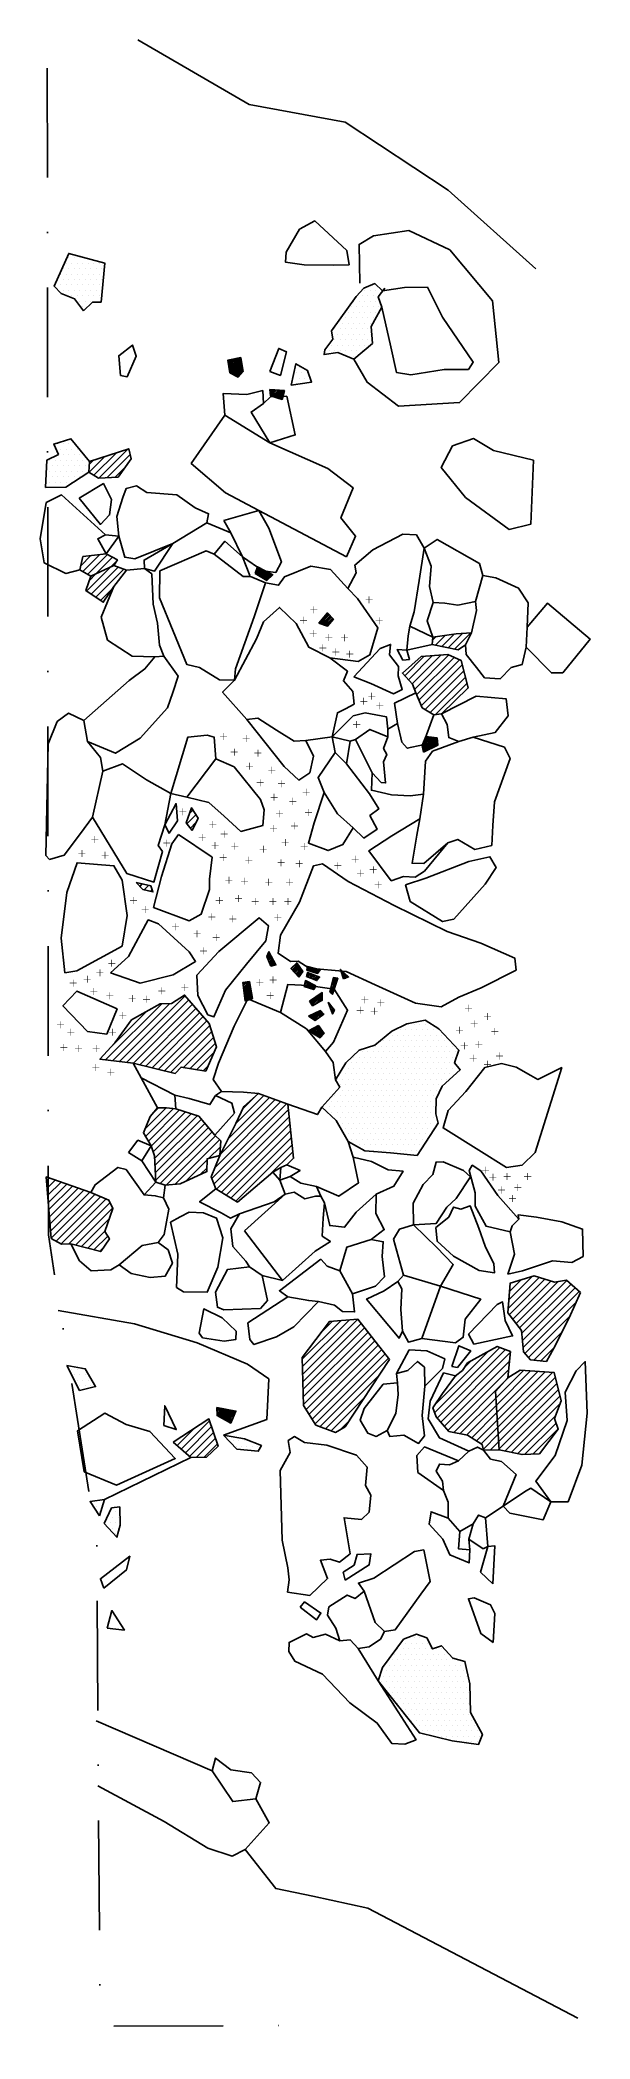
# Model space of a CAD drawing. Header units: metres. Extents: x -433 to -308, y -1823 to -1367.
import ezdxf

# ---------------------------------------------------------------- set-up
doc = ezdxf.new("R2010")
doc.units = ezdxf.units.M
doc.header["$LTSCALE"] = 25
doc.header["$MEASUREMENT"] = 0
doc.linetypes.add('STRICHPUNKTX2', pattern=[2, 1, -0.5, 0, -0.5])
doc.layers.get('0').update_dxf_attribs({"linetype": 'CONTINUOUS'})
for name, color, linetype in [('BEFUND', 1, 'CONTINUOUS'), ('FEUER', 1, 'CONTINUOUS'), ('GRABUNGSGRENZE', 3, 'STRICHPUNKTX2'), ('KNOCHEN', 2, 'CONTINUOUS'), ('KNOCHENSCHRAFF', 2, 'CONTINUOUS'), ('STEINE', 4, 'CONTINUOUS'), ('STEINESCHRAFF', 4, 'CONTINUOUS')]:
    doc.layers.add(name, color=color, linetype=linetype)

# ---------------------------------------------------------------- blocks, each defined once
blk = doc.blocks.new('*X1')
at = {"color": 0}
for p, q in [((-390.59, -1439.93), (-390.26, -1439.61)), ((-390.54, -1440.24), (-389.81, -1439.51)), ((-390.49, -1440.54), (-389.37, -1439.42)), ((-390.44, -1440.85), (-388.92, -1439.33)), ((-390.39, -1441.15), (-388.47, -1439.23)), ((-390.34, -1441.45), (-388.03, -1439.14)), ((-390.29, -1441.76), (-387.66, -1439.12)), ((-390.24, -1442.06), (-387.61, -1439.43)), ((-390.19, -1442.37), (-387.56, -1439.73)), ((-390.06, -1442.59), (-387.51, -1440.04)), ((-389.83, -1442.71), (-387.46, -1440.34)), ((-389.6, -1442.83), (-387.41, -1440.65)), ((-389.36, -1442.95), (-387.36, -1440.95)), ((-389.13, -1443.07), (-387.32, -1441.26)), ((-388.89, -1443.19), (-387.27, -1441.56)), ((-388.66, -1443.31), (-387.22, -1441.87)), ((-388.43, -1443.43), (-387.17, -1442.17)), ((-381.04, -1446.65), (-380.77, -1446.38)), ((-381.01, -1446.97), (-380.44, -1446.4)), ((-380.97, -1447.29), (-380.1, -1446.42)), ((-380.94, -1447.61), (-379.77, -1446.44)), ((-380.8, -1447.83), (-379.43, -1446.46)), ((-380.53, -1447.91), (-379.1, -1446.48)), ((-380.26, -1447.99), (-378.77, -1446.5)), ((-379.99, -1448.07), (-378.43, -1446.52)), ((-379.72, -1448.16), (-378.1, -1446.54)), ((-379.45, -1448.24), (-377.77, -1446.56)), ((-379.18, -1448.32), (-377.81, -1446.96)), ((-378.91, -1448.41), (-377.94, -1447.44)), ((-378.64, -1448.49), (-378.08, -1447.93)), ((-378.37, -1448.57), (-378.21, -1448.42)), ((-384.31, -1488.1), (-383.31, -1487.1)), ((-384.3, -1488.44), (-383.08, -1487.22)), ((-384.14, -1487.58), (-383.54, -1486.98)), ((-383.97, -1487.06), (-383.77, -1486.86)), ((-384.08, -1488.58), (-382.84, -1487.34)), ((-383.85, -1488.71), (-382.61, -1487.47)), ((-383.63, -1488.84), (-382.38, -1487.59)), ((-383.41, -1488.97), (-382.15, -1487.71)), ((-383.19, -1489.1), (-381.91, -1487.83)), ((-382.97, -1489.24), (-381.68, -1487.95)), ((-382.75, -1489.37), (-381.45, -1488.07)), ((-382.52, -1489.5), (-381.22, -1488.19)), ((-382.3, -1489.63), (-380.98, -1488.31)), ((-382.08, -1489.76), (-380.75, -1488.43)), ((-381.86, -1489.89), (-380.52, -1488.56)), ((-369.73, -1499.69), (-367.65, -1497.61)), ((-369.47, -1499.79), (-367.48, -1497.79)), ((-369.22, -1499.88), (-367.3, -1497.97)), ((-368.96, -1499.97), (-367.13, -1498.15)), ((-368.7, -1500.07), (-366.96, -1498.33)), ((-368.68, -1498.28), (-367.82, -1497.43)), ((-368.44, -1500.16), (-366.78, -1498.51)), ((-368.18, -1500.26), (-366.61, -1498.69)), ((-367.92, -1500.35), (-367.62, -1500.05))]:
    blk.add_line(p, q, dxfattribs=at)
blk = doc.blocks.new('*X2')
at = {"color": 0}
for p, q in [((-346.27, -1527.49), (-344.43, -1525.66)), ((-346.27, -1527.85), (-344.12, -1525.7)), ((-346.21, -1528.14), (-343.81, -1525.74)), ((-346.15, -1528.43), (-343.5, -1525.78)), ((-346.09, -1528.73), (-343.19, -1525.83)), ((-346.03, -1529.02), (-342.9, -1525.89)), ((-346.02, -1526.89), (-344.74, -1525.61)), ((-345.77, -1526.29), (-345.05, -1525.57)), ((-345.59, -1528.94), (-342.87, -1526.21)), ((-345.52, -1525.68), (-345.36, -1525.53)), ((-344.91, -1528.6), (-342.84, -1526.53)), ((-344.22, -1528.27), (-342.81, -1526.86)), ((-343.53, -1527.94), (-342.78, -1527.18)), ((-342.84, -1527.6), (-342.75, -1527.51)), ((-381.72, -1575.67), (-381.06, -1575.01)), ((-381.66, -1575.96), (-380.94, -1575.24)), ((-381.55, -1576.2), (-380.82, -1575.48)), ((-381.44, -1576.45), (-380.7, -1575.71)), ((-381.4, -1574.99), (-381.18, -1574.78)), ((-381.33, -1576.69), (-380.57, -1575.94)), ((-381.22, -1576.94), (-380.45, -1576.17)), ((-381.11, -1577.18), (-380.33, -1576.4)), ((-381, -1577.43), (-380.21, -1576.63)), ((-380.9, -1577.67), (-380.09, -1576.86)), ((-380.79, -1577.92), (-379.96, -1577.1)), ((-380.35, -1577.84), (-379.84, -1577.33)), ((-379.9, -1577.73), (-379.72, -1577.56)), ((-376.15, -1578.59), (-374.84, -1577.27)), ((-375.98, -1578.77), (-374.69, -1577.48)), ((-375.81, -1578.95), (-374.55, -1577.69)), ((-375.64, -1579.14), (-374.41, -1577.9)), ((-375.47, -1579.32), (-374.27, -1578.12)), ((-375.3, -1579.5), (-374.12, -1578.33)), ((-372.54, -1578.87), (-371.85, -1578.18)), ((-372.52, -1578.49), (-372.13, -1578.1)), ((-372.27, -1578.95), (-371.57, -1578.25)), ((-372, -1579.04), (-371.29, -1578.33)), ((-371.73, -1579.12), (-371.02, -1578.4)), ((-371.46, -1579.2), (-370.74, -1578.48)), ((-387.19, -1581.85), (-387.04, -1581.69)), ((-387.16, -1582.17), (-386.61, -1581.62)), ((-387.12, -1582.48), (-386.19, -1581.55)), ((-387.08, -1582.8), (-385.76, -1581.48)), ((-387.04, -1583.11), (-385.64, -1581.71)), ((-387, -1583.43), (-385.58, -1582.01)), ((-386.96, -1583.74), (-385.53, -1582.31)), ((-386.93, -1584.06), (-385.48, -1582.61)), ((-386.89, -1584.37), (-385.43, -1582.91)), ((-375.13, -1579.69), (-373.98, -1578.54)), ((-374.96, -1579.87), (-373.84, -1578.75)), ((-374.79, -1580.05), (-373.7, -1578.96)), ((-374.62, -1580.24), (-373.55, -1579.17)), ((-374.45, -1580.42), (-374.15, -1580.12)), ((-373.13, -1582.64), (-372.14, -1581.65)), ((-373.1, -1582.25), (-372.37, -1581.53)), ((-373.02, -1581.82), (-372.61, -1581.41)), ((-372.94, -1581.38), (-372.84, -1581.29)), ((-372.86, -1582.72), (-371.91, -1581.77)), ((-372.64, -1580.02), (-372.14, -1579.53)), ((-372.59, -1580.33), (-371.89, -1579.62)), ((-372.59, -1582.8), (-371.68, -1581.89)), ((-372.49, -1579.52), (-372.4, -1579.43)), ((-372.34, -1580.43), (-371.63, -1579.72)), ((-372.32, -1582.89), (-371.44, -1582.01)), ((-372.08, -1580.53), (-371.37, -1579.82)), ((-372.05, -1582.97), (-371.21, -1582.13)), ((-371.83, -1580.63), (-371.12, -1579.92)), ((-371.78, -1583.05), (-370.98, -1582.25)), ((-371.58, -1580.73), (-370.86, -1580.01)), ((-371.51, -1583.14), (-370.75, -1582.37)), ((-371.33, -1580.83), (-370.61, -1580.11)), ((-371.24, -1583.22), (-370.66, -1582.64)), ((-371.2, -1579.29), (-370.46, -1578.55)), ((-371.08, -1580.94), (-370.35, -1580.21)), ((-370.93, -1579.37), (-370.18, -1578.62)), ((-370.82, -1581.04), (-370.09, -1580.31)), ((-370.66, -1579.46), (-369.9, -1578.7)), ((-370.57, -1581.14), (-369.84, -1580.4)), ((-370.39, -1579.54), (-369.62, -1578.77)), ((-370.32, -1581.24), (-370.22, -1581.14)), ((-367.28, -1583.86), (-366.28, -1582.86)), ((-367.27, -1583.49), (-366.1, -1582.32)), ((-367.15, -1583.02), (-365.92, -1581.79)), ((-367.03, -1582.55), (-365.74, -1581.26)), ((-366.91, -1582.07), (-365.56, -1580.73)), ((-366.79, -1581.6), (-365.87, -1580.68)), ((-366.67, -1581.13), (-366.18, -1580.63)), ((-366.55, -1580.65), (-366.48, -1580.58)), ((-364.95, -1578.7), (-364.94, -1578.69)), ((-364.86, -1578.96), (-364.76, -1578.86)), ((-364.77, -1579.23), (-364.57, -1579.03)), ((-364.69, -1579.5), (-364.39, -1579.2)), ((-364.6, -1579.76), (-364.21, -1579.37)), ((-364.51, -1580.03), (-364.02, -1579.54)), ((-364.43, -1580.3), (-363.84, -1579.71)), ((-364.34, -1580.56), (-363.65, -1579.88)), ((-364.25, -1580.83), (-363.47, -1580.05)), ((-363.77, -1580.7), (-363.28, -1580.21)), ((-363.18, -1580.47), (-363.1, -1580.38)), ((-386.85, -1584.69), (-385.38, -1583.22)), ((-386.81, -1585), (-385.32, -1583.52)), ((-386.77, -1585.32), (-385.27, -1583.82)), ((-386.73, -1585.63), (-385.22, -1584.12)), ((-386.7, -1585.95), (-385.17, -1584.42)), ((-386.16, -1585.76), (-385.12, -1584.72)), ((-385.6, -1585.56), (-385.06, -1585.03)), ((-385.04, -1585.36), (-385.01, -1585.33)), ((-371.93, -1586.03), (-371.54, -1585.64)), ((-371.79, -1586.24), (-370.48, -1584.93)), ((-371.65, -1586.46), (-369.41, -1584.22)), ((-371.51, -1586.67), (-369.08, -1584.24)), ((-371.36, -1586.88), (-369.08, -1584.6)), ((-370.96, -1586.83), (-369.08, -1584.95)), ((-370.12, -1586.34), (-369.08, -1585.3)), ((-369.27, -1585.85), (-369.08, -1585.66)), ((-367.67, -1586.37), (-367.62, -1586.32)), ((-367.57, -1586.62), (-367.47, -1586.52)), ((-367.47, -1586.88), (-367.31, -1586.72)), ((-367.38, -1587.14), (-367.16, -1586.92)), ((-367.28, -1587.39), (-367.01, -1587.12)), ((-367.18, -1587.65), (-366.86, -1587.32)), ((-367.1, -1584.03), (-366.46, -1583.39)), ((-367.08, -1587.9), (-366.7, -1587.52)), ((-366.93, -1584.21), (-366.64, -1583.92)), ((-372.12, -1589.41), (-371.98, -1589.27)), ((-371.91, -1589.54), (-371.31, -1588.95)), ((-371.79, -1592.96), (-370.74, -1591.92)), ((-371.69, -1589.68), (-370.64, -1588.63)), ((-371.57, -1593.09), (-370.02, -1591.55)), ((-371.47, -1589.82), (-369.97, -1588.31)), ((-371.35, -1593.23), (-369.81, -1591.69)), ((-371.26, -1589.95), (-369.44, -1588.14)), ((-371.13, -1593.36), (-369.66, -1591.9)), ((-371.04, -1590.09), (-369.27, -1588.32)), ((-370.91, -1593.5), (-369.51, -1592.1)), ((-370.82, -1590.23), (-369.1, -1588.5)), ((-370.34, -1590.1), (-368.92, -1588.68)), ((-368.98, -1589.1), (-368.75, -1588.87)), ((-366.99, -1588.16), (-366.55, -1587.73)), ((-366.89, -1588.42), (-366.4, -1587.93)), ((-366.79, -1588.67), (-366.49, -1588.37)), ((-372.22, -1592.69), (-372.19, -1592.66)), ((-372.01, -1592.83), (-371.47, -1592.29)), ((-370.69, -1593.63), (-369.37, -1592.31)), ((-370.47, -1593.77), (-369.22, -1592.51)), ((-370.25, -1593.9), (-369.07, -1592.72)), ((-370.03, -1594.04), (-368.92, -1592.93)), ((-369.82, -1594.17), (-368.78, -1593.13)), ((-369.6, -1594.3), (-369.37, -1594.08))]:
    blk.add_line(p, q, dxfattribs=at)
blk = doc.blocks.new('*X3')
at = {"color": 0}
for p, q in [((-393.12, -1679), (-392.86, -1678.74)), ((-393.11, -1679.34), (-392.57, -1678.79)), ((-393.1, -1679.68), (-392.27, -1678.85)), ((-393.09, -1680.03), (-391.97, -1678.9)), ((-393.08, -1680.37), (-391.67, -1678.96)), ((-392.95, -1680.59), (-391.37, -1679.02)), ((-392.73, -1680.72), (-391.08, -1679.07)), ((-392.5, -1680.85), (-390.78, -1679.13)), ((-392.27, -1680.97), (-390.48, -1679.18)), ((-392.04, -1681.1), (-390.18, -1679.24)), ((-391.82, -1681.23), (-389.88, -1679.29)), ((-391.59, -1681.35), (-389.59, -1679.35)), ((-391.36, -1681.48), (-389.29, -1679.41)), ((-391.14, -1681.61), (-388.99, -1679.46)), ((-390.91, -1681.73), (-388.88, -1679.7)), ((-390.68, -1681.86), (-389.14, -1680.31)), ((-390.45, -1681.98), (-389.4, -1680.93)), ((-390.23, -1682.11), (-389.66, -1681.54)), ((-390, -1682.24), (-389.92, -1682.16))]:
    blk.add_line(p, q, dxfattribs=at)
blk = doc.blocks.new('*X4')
at = {"color": 0}
for p, q in [((-418.5, -1599.37), (-405.71, -1586.58)), ((-416.91, -1599.55), (-403.87, -1586.5)), ((-415.32, -1599.73), (-400.32, -1584.73)), ((-413.73, -1599.91), (-399.5, -1585.67)), ((-412.15, -1600.09), (-398.68, -1586.62)), ((-410.73, -1600.44), (-397.86, -1587.57)), ((-417.01, -1596.11), (-409.25, -1588.35)), ((-409.31, -1600.78), (-397.04, -1588.51)), ((-407.89, -1601.13), (-396.22, -1589.46)), ((-406.47, -1601.48), (-395.39, -1590.4)), ((-405.04, -1601.82), (-394.71, -1591.49)), ((-403.62, -1602.17), (-394.3, -1592.85)), ((-400.76, -1601.07), (-393.89, -1594.2)), ((-399.25, -1601.33), (-393.47, -1595.55)), ((-397.74, -1601.59), (-393.74, -1597.59)), ((-396.23, -1601.84), (-395.07, -1600.69)), ((-409.54, -1615.16), (-404.66, -1610.28)), ((-407.92, -1611.77), (-406.43, -1610.28)), ((-394.27, -1626.4), (-377.21, -1609.35)), ((-393.59, -1623.95), (-378.51, -1608.87)), ((-392.41, -1621.01), (-379.8, -1608.4)), ((-390.63, -1617.46), (-381.1, -1607.93)), ((-388.84, -1613.91), (-382.39, -1607.45)), ((-387.22, -1610.51), (-384.07, -1607.36)), ((-409.41, -1616.8), (-403.05, -1610.43)), ((-408.75, -1617.9), (-401.62, -1610.77)), ((-408.09, -1619.01), (-400.29, -1611.21)), ((-407.65, -1620.33), (-398.96, -1611.65)), ((-407.31, -1621.77), (-397.63, -1612.08)), ((-407.24, -1623.46), (-396.66, -1612.89)), ((-407.17, -1625.16), (-395.85, -1613.85)), ((-407.09, -1626.85), (-395.04, -1614.8)), ((-393.77, -1627.67), (-376.83, -1610.73)), ((-393.18, -1628.85), (-376.66, -1612.32)), ((-392.09, -1629.53), (-376.48, -1613.92)), ((-406.04, -1627.57), (-394.23, -1615.76)), ((-404.58, -1627.87), (-393.4, -1616.7)), ((-402.66, -1627.73), (-392.5, -1617.56)), ((-395.05, -1621.88), (-392.33, -1619.16)), ((-391, -1630.21), (-376.31, -1615.51)), ((-389.91, -1630.89), (-376.14, -1617.11)), ((-388.83, -1631.57), (-375.96, -1618.7)), ((-400.21, -1627.04), (-395.34, -1622.17)), ((-396.94, -1625.54), (-395.37, -1623.97)), ((-392.57, -1621.17), (-392.47, -1621.07)), ((-381.16, -1625.67), (-375.79, -1620.3)), ((-431.97, -1626.98), (-431.29, -1626.3)), ((-431.83, -1628.61), (-429.98, -1626.76)), ((-431.7, -1630.25), (-428.67, -1627.22)), ((-431.57, -1631.88), (-427.36, -1627.68)), ((-431.44, -1633.52), (-426.05, -1628.14)), ((-431.3, -1635.15), (-424.74, -1628.59)), ((-431.17, -1636.79), (-423.44, -1629.05)), ((-431.04, -1638.42), (-422.13, -1629.51)), ((-430.91, -1640.06), (-420.87, -1630.02)), ((-429.79, -1640.71), (-419.62, -1630.54)), ((-428.66, -1641.34), (-418.38, -1631.06)), ((-426.9, -1641.36), (-417.46, -1631.92)), ((-425.39, -1641.62), (-416.89, -1633.12)), ((-423.98, -1641.97), (-417.66, -1635.65)), ((-422.57, -1642.33), (-418.61, -1638.37)), ((-421.16, -1642.69), (-418.01, -1639.54)), ((-419.75, -1643.04), (-419.26, -1642.56)), ((-326.7, -1656.06), (-319.62, -1648.98)), ((-326.54, -1654.13), (-321.19, -1648.79)), ((-326.41, -1657.54), (-318.27, -1649.4)), ((-326.38, -1652.2), (-323.74, -1649.57)), ((-325.63, -1658.53), (-316.92, -1649.81)), ((-324.85, -1659.52), (-315.27, -1649.94)), ((-324.08, -1660.51), (-313.28, -1649.72)), ((-323.55, -1661.75), (-312.33, -1650.53)), ((-323.39, -1663.36), (-311.38, -1651.35)), ((-323.24, -1664.97), (-310.43, -1652.16)), ((-322.83, -1666.33), (-311.15, -1654.65)), ((-322.02, -1667.29), (-312.6, -1657.87)), ((-343.44, -1679.87), (-328.54, -1664.98)), ((-320.83, -1667.87), (-314.37, -1661.41)), ((-319.24, -1668.05), (-316.18, -1664.99)), ((-343.4, -1678.06), (-331.22, -1665.88)), ((-342.88, -1681.08), (-327.27, -1665.47)), ((-342.05, -1682.02), (-326.18, -1666.15)), ((-341.22, -1682.96), (-326.36, -1668.09)), ((-336.56, -1669.46), (-335.25, -1668.15)), ((-340.4, -1683.9), (-326.54, -1670.04)), ((-339.17, -1672.07), (-337.99, -1670.89)), ((-339.08, -1684.35), (-327.47, -1672.74)), ((-329.47, -1676.51), (-323.2, -1670.24)), ((-329.36, -1678.17), (-321.54, -1670.34)), ((-329.25, -1679.82), (-319.88, -1670.45)), ((-329.14, -1681.48), (-318.22, -1670.56)), ((-329.03, -1683.14), (-316.56, -1670.66)), ((-328.92, -1684.8), (-315.88, -1671.76)), ((-328.81, -1686.46), (-315.53, -1673.18)), ((-327.47, -1672.74), (-326.56, -1671.83)), ((-337.6, -1684.64), (-329.47, -1676.51)), ((-336.12, -1684.92), (-329.36, -1678.17)), ((-328.7, -1688.12), (-315.18, -1674.59)), ((-327.44, -1688.62), (-314.83, -1676.01)), ((-325.98, -1688.93), (-314.78, -1677.73)), ((-401.26, -1688.19), (-394.78, -1681.71)), ((-400.31, -1689.02), (-394.33, -1683.03)), ((-334.99, -1685.57), (-329.25, -1679.82)), ((-333.92, -1686.26), (-329.14, -1681.48)), ((-332.84, -1686.95), (-329.03, -1683.14)), ((-324.51, -1689.23), (-315.84, -1680.55)), ((-322.92, -1689.41), (-315.74, -1682.22)), ((-402.2, -1687.37), (-398.29, -1683.45)), ((-399.37, -1689.84), (-393.88, -1684.35)), ((-397.82, -1690.06), (-393.44, -1685.68)), ((-396.03, -1690.03), (-392.99, -1687)), ((-332.36, -1688.23), (-328.92, -1684.8)), ((-330.76, -1688.4), (-328.81, -1686.46)), ((-321.06, -1689.31), (-315.29, -1683.54)), ((-328.96, -1688.37), (-328.7, -1688.12))]:
    blk.add_line(p, q, dxfattribs=at)
blk = doc.blocks.new('*X5')
at = {"color": 0}
for p, q in [((-373.68, -1667.68), (-364.87, -1658.87)), ((-373.63, -1669.4), (-362.94, -1658.71)), ((-373.58, -1671.12), (-361.02, -1658.56)), ((-373.53, -1672.84), (-360.19, -1659.49)), ((-373.48, -1674.56), (-359.41, -1660.48)), ((-369.42, -1661.66), (-366.79, -1659.03)), ((-373.43, -1676.27), (-358.63, -1661.47)), ((-373.38, -1677.99), (-357.85, -1662.46)), ((-372.77, -1679.15), (-357.07, -1663.45)), ((-372.08, -1680.23), (-356.29, -1664.44)), ((-371.39, -1681.31), (-355.51, -1665.42)), ((-370.71, -1682.39), (-354.73, -1666.41)), ((-369.59, -1683.04), (-353.95, -1667.4)), ((-368.31, -1683.53), (-356.08, -1671.3)), ((-367.03, -1684.01), (-359.52, -1676.5)), ((-365, -1683.76), (-362.95, -1681.71))]:
    blk.add_line(p, q, dxfattribs=at)
blk = doc.blocks.new('*X6')
at = {"color": 0}
for p, q in [((-422.3, -1465.28), (-418.66, -1461.64)), ((-422.25, -1463.46), (-421.28, -1462.49)), ((-421.19, -1465.94), (-416.04, -1460.79)), ((-420.05, -1466.57), (-413.42, -1459.94)), ((-418.19, -1466.48), (-412.93, -1461.21)), ((-416.34, -1466.39), (-414.14, -1464.19)), ((-424.16, -1486.59), (-421.84, -1484.26)), ((-423.71, -1487.9), (-419.81, -1484.01)), ((-422.85, -1492.35), (-417.39, -1486.89)), ((-422.6, -1488.56), (-418.04, -1484)), ((-421.8, -1493.06), (-415.63, -1486.9)), ((-420.71, -1488.44), (-416.9, -1484.64)), ((-417.39, -1486.89), (-415.89, -1485.39)), ((-422.2, -1489.93), (-420.71, -1488.44)), ((-420.74, -1493.77), (-414.34, -1487.38)), ((-419.68, -1494.49), (-416.8, -1491.6)), ((-343.9, -1503.56), (-343.14, -1502.79)), ((-343.26, -1504.68), (-341.07, -1502.49)), ((-341.81, -1505), (-339, -1502.19)), ((-340.35, -1505.31), (-337.08, -1502.03)), ((-338.89, -1505.62), (-335.2, -1501.92)), ((-350.24, -1511.67), (-345.81, -1507.23)), ((-349.4, -1512.6), (-343.9, -1507.09)), ((-348.57, -1513.53), (-341.98, -1506.94)), ((-348.06, -1514.79), (-340.2, -1506.92)), ((-347.55, -1516.04), (-338.98, -1507.48)), ((-347.02, -1517.28), (-337.77, -1508.03)), ((-346.48, -1518.51), (-337.15, -1509.18)), ((-345.6, -1519.4), (-336.78, -1510.58)), ((-344.5, -1520.07), (-336.41, -1511.98)), ((-343.23, -1520.56), (-336.05, -1513.38)), ((-399.96, -1545.47), (-397.9, -1543.41)), ((-399.39, -1543.14), (-398.59, -1542.34)), ((-399.16, -1546.44), (-397.89, -1545.17)), ((-410.69, -1559.74), (-410.14, -1559.19)), ((-409.71, -1560.53), (-408.7, -1559.52)), ((-408.29, -1560.87), (-407.89, -1560.47))]:
    blk.add_line(p, q, dxfattribs=at)
blk = doc.blocks.new('LB')
at = {"layer": 'FEUER', "const_width": 0.1}
for points in [[(0, 0), (0, -1.6)], [(-0.8, -0.8), (0.8, -0.8)]]:
    blk.add_lwpolyline(points, dxfattribs=at)
blk = doc.blocks.new('*X8')
at = {"color": 0}
for p, q in [((-349.375, -1591.25), (-349.375, -1591.25)), ((-348.125, -1591.25), (-348.125, -1591.25)), ((-346.875, -1591.25), (-346.875, -1591.25)), ((-345.625, -1591.25), (-345.625, -1591.25)), ((-344.375, -1591.25), (-344.375, -1591.25)), ((-356.875, -1596.25), (-356.875, -1596.25)), ((-355.625, -1596.25), (-355.625, -1596.25)), ((-355, -1595), (-355, -1595)), ((-354.375, -1593.75), (-354.375, -1593.75)), ((-354.375, -1596.25), (-354.375, -1596.25)), ((-353.75, -1595), (-353.75, -1595)), ((-353.125, -1593.75), (-353.125, -1593.75)), ((-353.125, -1596.25), (-353.125, -1596.25)), ((-352.5, -1592.5), (-352.5, -1592.5)), ((-352.5, -1595), (-352.5, -1595)), ((-351.875, -1593.75), (-351.875, -1593.75)), ((-351.875, -1596.25), (-351.875, -1596.25)), ((-351.25, -1592.5), (-351.25, -1592.5)), ((-351.25, -1595), (-351.25, -1595)), ((-350.625, -1593.75), (-350.625, -1593.75)), ((-350.625, -1596.25), (-350.625, -1596.25)), ((-350, -1592.5), (-350, -1592.5)), ((-350, -1595), (-350, -1595)), ((-349.375, -1593.75), (-349.375, -1593.75)), ((-349.375, -1596.25), (-349.375, -1596.25)), ((-348.75, -1592.5), (-348.75, -1592.5)), ((-348.75, -1595), (-348.75, -1595)), ((-348.125, -1593.75), (-348.125, -1593.75)), ((-348.125, -1596.25), (-348.125, -1596.25)), ((-347.5, -1592.5), (-347.5, -1592.5)), ((-347.5, -1595), (-347.5, -1595)), ((-346.875, -1593.75), (-346.875, -1593.75)), ((-346.875, -1596.25), (-346.875, -1596.25)), ((-346.25, -1592.5), (-346.25, -1592.5)), ((-346.25, -1595), (-346.25, -1595)), ((-345.625, -1593.75), (-345.625, -1593.75)), ((-345.625, -1596.25), (-345.625, -1596.25)), ((-345, -1592.5), (-345, -1592.5)), ((-345, -1595), (-345, -1595)), ((-344.375, -1593.75), (-344.375, -1593.75)), ((-344.375, -1596.25), (-344.375, -1596.25)), ((-343.75, -1592.5), (-343.75, -1592.5)), ((-343.75, -1595), (-343.75, -1595)), ((-343.125, -1593.75), (-343.125, -1593.75)), ((-343.125, -1596.25), (-343.125, -1596.25)), ((-342.5, -1592.5), (-342.5, -1592.5)), ((-342.5, -1595), (-342.5, -1595)), ((-341.875, -1593.75), (-341.875, -1593.75)), ((-341.875, -1596.25), (-341.875, -1596.25)), ((-341.25, -1595), (-341.25, -1595)), ((-340.625, -1596.25), (-340.625, -1596.25)), ((-340, -1595), (-340, -1595)), ((-339.375, -1596.25), (-339.375, -1596.25)), ((-364.375, -1601.25), (-364.375, -1601.25)), ((-363.125, -1601.25), (-363.125, -1601.25)), ((-362.5, -1600), (-362.5, -1600)), ((-361.875, -1598.75), (-361.875, -1598.75)), ((-361.875, -1601.25), (-361.875, -1601.25)), ((-361.25, -1600), (-361.25, -1600)), ((-360.625, -1598.75), (-360.625, -1598.75)), ((-360.625, -1601.25), (-360.625, -1601.25)), ((-360, -1597.5), (-360, -1597.5)), ((-360, -1600), (-360, -1600)), ((-359.375, -1598.75), (-359.375, -1598.75)), ((-359.375, -1601.25), (-359.375, -1601.25)), ((-358.75, -1597.5), (-358.75, -1597.5)), ((-358.75, -1600), (-358.75, -1600)), ((-358.125, -1598.75), (-358.125, -1598.75)), ((-358.125, -1601.25), (-358.125, -1601.25)), ((-357.5, -1597.5), (-357.5, -1597.5)), ((-357.5, -1600), (-357.5, -1600)), ((-356.875, -1598.75), (-356.875, -1598.75)), ((-356.875, -1601.25), (-356.875, -1601.25)), ((-356.25, -1597.5), (-356.25, -1597.5)), ((-356.25, -1600), (-356.25, -1600)), ((-355.625, -1598.75), (-355.625, -1598.75)), ((-355.625, -1601.25), (-355.625, -1601.25)), ((-355, -1597.5), (-355, -1597.5)), ((-355, -1600), (-355, -1600)), ((-354.375, -1598.75), (-354.375, -1598.75)), ((-354.375, -1601.25), (-354.375, -1601.25)), ((-353.75, -1597.5), (-353.75, -1597.5)), ((-353.75, -1600), (-353.75, -1600)), ((-353.125, -1598.75), (-353.125, -1598.75)), ((-353.125, -1601.25), (-353.125, -1601.25)), ((-352.5, -1597.5), (-352.5, -1597.5)), ((-352.5, -1600), (-352.5, -1600)), ((-351.875, -1598.75), (-351.875, -1598.75)), ((-351.875, -1601.25), (-351.875, -1601.25)), ((-351.25, -1597.5), (-351.25, -1597.5)), ((-351.25, -1600), (-351.25, -1600)), ((-350.625, -1598.75), (-350.625, -1598.75)), ((-350.625, -1601.25), (-350.625, -1601.25)), ((-350, -1597.5), (-350, -1597.5)), ((-350, -1600), (-350, -1600)), ((-349.375, -1598.75), (-349.375, -1598.75)), ((-349.375, -1601.25), (-349.375, -1601.25)), ((-348.75, -1597.5), (-348.75, -1597.5)), ((-348.75, -1600), (-348.75, -1600)), ((-348.125, -1598.75), (-348.125, -1598.75)), ((-348.125, -1601.25), (-348.125, -1601.25)), ((-347.5, -1597.5), (-347.5, -1597.5)), ((-347.5, -1600), (-347.5, -1600)), ((-346.875, -1598.75), (-346.875, -1598.75)), ((-346.875, -1601.25), (-346.875, -1601.25)), ((-346.25, -1597.5), (-346.25, -1597.5)), ((-346.25, -1600), (-346.25, -1600)), ((-345.625, -1598.75), (-345.625, -1598.75)), ((-345.625, -1601.25), (-345.625, -1601.25)), ((-345, -1597.5), (-345, -1597.5)), ((-345, -1600), (-345, -1600)), ((-344.375, -1598.75), (-344.375, -1598.75)), ((-344.375, -1601.25), (-344.375, -1601.25)), ((-343.75, -1597.5), (-343.75, -1597.5)), ((-343.75, -1600), (-343.75, -1600)), ((-343.125, -1598.75), (-343.125, -1598.75)), ((-343.125, -1601.25), (-343.125, -1601.25)), ((-342.5, -1597.5), (-342.5, -1597.5)), ((-342.5, -1600), (-342.5, -1600)), ((-341.875, -1598.75), (-341.875, -1598.75)), ((-341.875, -1601.25), (-341.875, -1601.25)), ((-341.25, -1597.5), (-341.25, -1597.5)), ((-341.25, -1600), (-341.25, -1600)), ((-340.625, -1598.75), (-340.625, -1598.75)), ((-340.625, -1601.25), (-340.625, -1601.25)), ((-340, -1597.5), (-340, -1597.5)), ((-340, -1600), (-340, -1600)), ((-339.375, -1598.75), (-339.375, -1598.75)), ((-339.375, -1601.25), (-339.375, -1601.25)), ((-338.75, -1597.5), (-338.75, -1597.5)), ((-338.125, -1601.25), (-338.125, -1601.25)), ((-365.625, -1603.75), (-365.625, -1603.75)), ((-365, -1602.5), (-365, -1602.5)), ((-365, -1605), (-365, -1605)), ((-364.375, -1603.75), (-364.375, -1603.75)), ((-363.75, -1602.5), (-363.75, -1602.5)), ((-363.75, -1605), (-363.75, -1605)), ((-363.125, -1603.75), (-363.125, -1603.75)), ((-362.5, -1602.5), (-362.5, -1602.5)), ((-362.5, -1605), (-362.5, -1605)), ((-361.875, -1603.75), (-361.875, -1603.75)), ((-361.25, -1602.5), (-361.25, -1602.5)), ((-361.25, -1605), (-361.25, -1605)), ((-360.625, -1603.75), (-360.625, -1603.75)), ((-360, -1602.5), (-360, -1602.5)), ((-360, -1605), (-360, -1605)), ((-359.375, -1603.75), (-359.375, -1603.75)), ((-358.75, -1602.5), (-358.75, -1602.5)), ((-358.75, -1605), (-358.75, -1605)), ((-358.125, -1603.75), (-358.125, -1603.75)), ((-357.5, -1602.5), (-357.5, -1602.5)), ((-357.5, -1605), (-357.5, -1605)), ((-356.875, -1603.75), (-356.875, -1603.75)), ((-356.25, -1602.5), (-356.25, -1602.5)), ((-356.25, -1605), (-356.25, -1605)), ((-355.625, -1603.75), (-355.625, -1603.75)), ((-355, -1602.5), (-355, -1602.5)), ((-355, -1605), (-355, -1605)), ((-354.375, -1603.75), (-354.375, -1603.75)), ((-353.75, -1602.5), (-353.75, -1602.5)), ((-353.75, -1605), (-353.75, -1605)), ((-353.125, -1603.75), (-353.125, -1603.75)), ((-352.5, -1602.5), (-352.5, -1602.5)), ((-352.5, -1605), (-352.5, -1605)), ((-351.875, -1603.75), (-351.875, -1603.75)), ((-351.25, -1602.5), (-351.25, -1602.5)), ((-351.25, -1605), (-351.25, -1605)), ((-350.625, -1603.75), (-350.625, -1603.75)), ((-350, -1602.5), (-350, -1602.5)), ((-350, -1605), (-350, -1605)), ((-349.375, -1603.75), (-349.375, -1603.75)), ((-348.75, -1602.5), (-348.75, -1602.5)), ((-348.75, -1605), (-348.75, -1605)), ((-348.125, -1603.75), (-348.125, -1603.75)), ((-347.5, -1602.5), (-347.5, -1602.5)), ((-347.5, -1605), (-347.5, -1605)), ((-346.875, -1603.75), (-346.875, -1603.75)), ((-346.25, -1602.5), (-346.25, -1602.5)), ((-346.25, -1605), (-346.25, -1605)), ((-345.625, -1603.75), (-345.625, -1603.75)), ((-345, -1602.5), (-345, -1602.5)), ((-345, -1605), (-345, -1605)), ((-344.375, -1603.75), (-344.375, -1603.75)), ((-343.75, -1602.5), (-343.75, -1602.5)), ((-343.75, -1605), (-343.75, -1605)), ((-343.125, -1603.75), (-343.125, -1603.75)), ((-342.5, -1602.5), (-342.5, -1602.5)), ((-342.5, -1605), (-342.5, -1605)), ((-341.875, -1603.75), (-341.875, -1603.75)), ((-341.25, -1602.5), (-341.25, -1602.5)), ((-340.625, -1603.75), (-340.625, -1603.75)), ((-340, -1602.5), (-340, -1602.5)), ((-338.75, -1602.5), (-338.75, -1602.5)), ((-368.75, -1610), (-368.75, -1610)), ((-367.5, -1610), (-367.5, -1610)), ((-366.875, -1608.75), (-366.875, -1608.75)), ((-366.25, -1607.5), (-366.25, -1607.5)), ((-366.25, -1610), (-366.25, -1610)), ((-365.625, -1606.25), (-365.625, -1606.25)), ((-365.625, -1608.75), (-365.625, -1608.75)), ((-365, -1607.5), (-365, -1607.5)), ((-365, -1610), (-365, -1610)), ((-364.375, -1606.25), (-364.375, -1606.25)), ((-364.375, -1608.75), (-364.375, -1608.75)), ((-363.75, -1607.5), (-363.75, -1607.5)), ((-363.75, -1610), (-363.75, -1610)), ((-363.125, -1606.25), (-363.125, -1606.25)), ((-363.125, -1608.75), (-363.125, -1608.75)), ((-362.5, -1607.5), (-362.5, -1607.5)), ((-362.5, -1610), (-362.5, -1610)), ((-361.875, -1606.25), (-361.875, -1606.25)), ((-361.875, -1608.75), (-361.875, -1608.75)), ((-361.25, -1607.5), (-361.25, -1607.5)), ((-361.25, -1610), (-361.25, -1610)), ((-360.625, -1606.25), (-360.625, -1606.25)), ((-360.625, -1608.75), (-360.625, -1608.75)), ((-360, -1607.5), (-360, -1607.5)), ((-360, -1610), (-360, -1610)), ((-359.375, -1606.25), (-359.375, -1606.25)), ((-359.375, -1608.75), (-359.375, -1608.75)), ((-358.75, -1607.5), (-358.75, -1607.5)), ((-358.75, -1610), (-358.75, -1610)), ((-358.125, -1606.25), (-358.125, -1606.25)), ((-358.125, -1608.75), (-358.125, -1608.75)), ((-357.5, -1607.5), (-357.5, -1607.5)), ((-357.5, -1610), (-357.5, -1610)), ((-356.875, -1606.25), (-356.875, -1606.25)), ((-356.875, -1608.75), (-356.875, -1608.75)), ((-356.25, -1607.5), (-356.25, -1607.5)), ((-356.25, -1610), (-356.25, -1610)), ((-355.625, -1606.25), (-355.625, -1606.25)), ((-355.625, -1608.75), (-355.625, -1608.75)), ((-355, -1607.5), (-355, -1607.5)), ((-355, -1610), (-355, -1610)), ((-354.375, -1606.25), (-354.375, -1606.25)), ((-354.375, -1608.75), (-354.375, -1608.75)), ((-353.75, -1607.5), (-353.75, -1607.5)), ((-353.75, -1610), (-353.75, -1610)), ((-353.125, -1606.25), (-353.125, -1606.25)), ((-353.125, -1608.75), (-353.125, -1608.75)), ((-352.5, -1607.5), (-352.5, -1607.5)), ((-352.5, -1610), (-352.5, -1610)), ((-351.875, -1606.25), (-351.875, -1606.25)), ((-351.875, -1608.75), (-351.875, -1608.75)), ((-351.25, -1607.5), (-351.25, -1607.5)), ((-351.25, -1610), (-351.25, -1610)), ((-350.625, -1606.25), (-350.625, -1606.25)), ((-350.625, -1608.75), (-350.625, -1608.75)), ((-350, -1607.5), (-350, -1607.5)), ((-350, -1610), (-350, -1610)), ((-349.375, -1606.25), (-349.375, -1606.25)), ((-349.375, -1608.75), (-349.375, -1608.75)), ((-348.75, -1607.5), (-348.75, -1607.5)), ((-348.75, -1610), (-348.75, -1610)), ((-348.125, -1606.25), (-348.125, -1606.25)), ((-348.125, -1608.75), (-348.125, -1608.75)), ((-347.5, -1607.5), (-347.5, -1607.5)), ((-347.5, -1610), (-347.5, -1610)), ((-346.875, -1606.25), (-346.875, -1606.25)), ((-346.875, -1608.75), (-346.875, -1608.75)), ((-346.25, -1607.5), (-346.25, -1607.5)), ((-346.25, -1610), (-346.25, -1610)), ((-345.625, -1606.25), (-345.625, -1606.25)), ((-345.625, -1608.75), (-345.625, -1608.75)), ((-345, -1607.5), (-345, -1607.5)), ((-345, -1610), (-345, -1610)), ((-344.375, -1606.25), (-344.375, -1606.25)), ((-344.375, -1608.75), (-344.375, -1608.75)), ((-343.75, -1607.5), (-343.75, -1607.5)), ((-343.75, -1610), (-343.75, -1610)), ((-343.125, -1606.25), (-343.125, -1606.25)), ((-343.125, -1608.75), (-343.125, -1608.75)), ((-366.875, -1611.25), (-366.875, -1611.25)), ((-366.25, -1612.5), (-366.25, -1612.5)), ((-365.625, -1611.25), (-365.625, -1611.25)), ((-365, -1612.5), (-365, -1612.5)), ((-364.375, -1611.25), (-364.375, -1611.25)), ((-364.375, -1613.75), (-364.375, -1613.75)), ((-363.75, -1612.5), (-363.75, -1612.5)), ((-363.125, -1611.25), (-363.125, -1611.25)), ((-363.125, -1613.75), (-363.125, -1613.75)), ((-362.5, -1612.5), (-362.5, -1612.5)), ((-361.875, -1611.25), (-361.875, -1611.25)), ((-361.875, -1613.75), (-361.875, -1613.75)), ((-361.25, -1612.5), (-361.25, -1612.5)), ((-360.625, -1611.25), (-360.625, -1611.25)), ((-360.625, -1613.75), (-360.625, -1613.75)), ((-360, -1612.5), (-360, -1612.5)), ((-359.375, -1611.25), (-359.375, -1611.25)), ((-359.375, -1613.75), (-359.375, -1613.75)), ((-358.75, -1612.5), (-358.75, -1612.5)), ((-358.125, -1611.25), (-358.125, -1611.25)), ((-358.125, -1613.75), (-358.125, -1613.75)), ((-357.5, -1612.5), (-357.5, -1612.5)), ((-356.875, -1611.25), (-356.875, -1611.25)), ((-356.875, -1613.75), (-356.875, -1613.75)), ((-356.25, -1612.5), (-356.25, -1612.5)), ((-355.625, -1611.25), (-355.625, -1611.25)), ((-355.625, -1613.75), (-355.625, -1613.75)), ((-355, -1612.5), (-355, -1612.5)), ((-354.375, -1611.25), (-354.375, -1611.25)), ((-354.375, -1613.75), (-354.375, -1613.75)), ((-353.75, -1612.5), (-353.75, -1612.5)), ((-353.125, -1611.25), (-353.125, -1611.25)), ((-353.125, -1613.75), (-353.125, -1613.75)), ((-352.5, -1612.5), (-352.5, -1612.5)), ((-351.875, -1611.25), (-351.875, -1611.25)), ((-351.875, -1613.75), (-351.875, -1613.75)), ((-351.25, -1612.5), (-351.25, -1612.5)), ((-350.625, -1611.25), (-350.625, -1611.25)), ((-350.625, -1613.75), (-350.625, -1613.75)), ((-350, -1612.5), (-350, -1612.5)), ((-349.375, -1611.25), (-349.375, -1611.25)), ((-349.375, -1613.75), (-349.375, -1613.75)), ((-348.75, -1612.5), (-348.75, -1612.5)), ((-348.125, -1611.25), (-348.125, -1611.25)), ((-348.125, -1613.75), (-348.125, -1613.75)), ((-347.5, -1612.5), (-347.5, -1612.5)), ((-346.875, -1611.25), (-346.875, -1611.25)), ((-346.875, -1613.75), (-346.875, -1613.75)), ((-346.25, -1612.5), (-346.25, -1612.5)), ((-345.625, -1611.25), (-345.625, -1611.25)), ((-345.625, -1613.75), (-345.625, -1613.75)), ((-345, -1612.5), (-345, -1612.5)), ((-344.375, -1611.25), (-344.375, -1611.25)), ((-344.375, -1613.75), (-344.375, -1613.75)), ((-343.75, -1612.5), (-343.75, -1612.5)), ((-343.125, -1613.75), (-343.125, -1613.75)), ((-363.75, -1615), (-363.75, -1615)), ((-363.125, -1616.25), (-363.125, -1616.25)), ((-362.5, -1615), (-362.5, -1615)), ((-362.5, -1617.5), (-362.5, -1617.5)), ((-361.875, -1616.25), (-361.875, -1616.25)), ((-361.25, -1615), (-361.25, -1615)), ((-361.25, -1617.5), (-361.25, -1617.5)), ((-360.625, -1616.25), (-360.625, -1616.25)), ((-360.625, -1618.75), (-360.625, -1618.75)), ((-360, -1615), (-360, -1615)), ((-360, -1617.5), (-360, -1617.5)), ((-359.375, -1616.25), (-359.375, -1616.25)), ((-359.375, -1618.75), (-359.375, -1618.75)), ((-358.75, -1615), (-358.75, -1615)), ((-358.75, -1617.5), (-358.75, -1617.5)), ((-358.125, -1616.25), (-358.125, -1616.25)), ((-358.125, -1618.75), (-358.125, -1618.75)), ((-357.5, -1615), (-357.5, -1615)), ((-357.5, -1617.5), (-357.5, -1617.5)), ((-356.875, -1616.25), (-356.875, -1616.25)), ((-356.875, -1618.75), (-356.875, -1618.75)), ((-356.25, -1615), (-356.25, -1615)), ((-356.25, -1617.5), (-356.25, -1617.5)), ((-355.625, -1616.25), (-355.625, -1616.25)), ((-355.625, -1618.75), (-355.625, -1618.75)), ((-355, -1615), (-355, -1615)), ((-355, -1617.5), (-355, -1617.5)), ((-354.375, -1616.25), (-354.375, -1616.25)), ((-354.375, -1618.75), (-354.375, -1618.75)), ((-353.75, -1615), (-353.75, -1615)), ((-353.75, -1617.5), (-353.75, -1617.5)), ((-353.125, -1616.25), (-353.125, -1616.25)), ((-353.125, -1618.75), (-353.125, -1618.75)), ((-352.5, -1615), (-352.5, -1615)), ((-352.5, -1617.5), (-352.5, -1617.5)), ((-351.875, -1616.25), (-351.875, -1616.25)), ((-351.875, -1618.75), (-351.875, -1618.75)), ((-351.25, -1615), (-351.25, -1615)), ((-351.25, -1617.5), (-351.25, -1617.5)), ((-350.625, -1616.25), (-350.625, -1616.25)), ((-350.625, -1618.75), (-350.625, -1618.75)), ((-350, -1615), (-350, -1615)), ((-350, -1617.5), (-350, -1617.5)), ((-349.375, -1616.25), (-349.375, -1616.25)), ((-349.375, -1618.75), (-349.375, -1618.75)), ((-348.75, -1615), (-348.75, -1615)), ((-348.75, -1617.5), (-348.75, -1617.5)), ((-348.125, -1616.25), (-348.125, -1616.25)), ((-348.125, -1618.75), (-348.125, -1618.75)), ((-347.5, -1615), (-347.5, -1615)), ((-347.5, -1617.5), (-347.5, -1617.5)), ((-346.875, -1616.25), (-346.875, -1616.25)), ((-346.875, -1618.75), (-346.875, -1618.75)), ((-346.25, -1615), (-346.25, -1615)), ((-346.25, -1617.5), (-346.25, -1617.5)), ((-345.625, -1616.25), (-345.625, -1616.25)), ((-345, -1615), (-345, -1615)), ((-344.375, -1616.25), (-344.375, -1616.25)), ((-343.75, -1615), (-343.75, -1615)), ((-358.75, -1620), (-358.75, -1620)), ((-357.5, -1620), (-357.5, -1620)), ((-356.25, -1620), (-356.25, -1620)), ((-355, -1620), (-355, -1620)), ((-353.75, -1620), (-353.75, -1620)), ((-352.5, -1620), (-352.5, -1620)), ((-351.25, -1620), (-351.25, -1620)), ((-350, -1620), (-350, -1620)), ((-348.75, -1620), (-348.75, -1620)), ((-347.5, -1620), (-347.5, -1620)), ((-426.25, -1670), (-426.25, -1670)), ((-425.625, -1671.25), (-425.625, -1671.25)), ((-425, -1670), (-425, -1670)), ((-425, -1672.5), (-425, -1672.5)), ((-424.375, -1671.25), (-424.375, -1671.25)), ((-424.375, -1673.75), (-424.375, -1673.75)), ((-423.75, -1670), (-423.75, -1670)), ((-423.75, -1672.5), (-423.75, -1672.5)), ((-423.125, -1671.25), (-423.125, -1671.25)), ((-423.125, -1673.75), (-423.125, -1673.75)), ((-422.5, -1672.5), (-422.5, -1672.5)), ((-421.875, -1673.75), (-421.875, -1673.75)), ((-389.375, -1686.25), (-389.375, -1686.25)), ((-388.75, -1687.5), (-388.75, -1687.5)), ((-388.125, -1686.25), (-388.125, -1686.25)), ((-387.5, -1687.5), (-387.5, -1687.5)), ((-386.875, -1686.25), (-386.875, -1686.25)), ((-386.25, -1687.5), (-386.25, -1687.5)), ((-385, -1687.5), (-385, -1687.5)), ((-383.75, -1687.5), (-383.75, -1687.5)), ((-420.625, -1701.25), (-420.625, -1701.25)), ((-420, -1700), (-420, -1700)), ((-419.375, -1701.25), (-419.375, -1701.25)), ((-420, -1702.5), (-420, -1702.5)), ((-418.75, -1705), (-418.75, -1705)), ((-418.125, -1703.75), (-418.125, -1703.75)), ((-417.5, -1702.5), (-417.5, -1702.5)), ((-417.5, -1705), (-417.5, -1705)), ((-416.875, -1703.75), (-416.875, -1703.75)), ((-416.25, -1702.5), (-416.25, -1702.5)), ((-416.25, -1705), (-416.25, -1705)), ((-415.625, -1703.75), (-415.625, -1703.75)), ((-416.875, -1706.25), (-416.875, -1706.25)), ((-416.25, -1707.5), (-416.25, -1707.5)), ((-415.625, -1706.25), (-415.625, -1706.25)), ((-351.25, -1732.5), (-351.25, -1732.5)), ((-350, -1732.5), (-350, -1732.5)), ((-349.375, -1731.25), (-349.375, -1731.25)), ((-348.75, -1732.5), (-348.75, -1732.5)), ((-348.125, -1731.25), (-348.125, -1731.25)), ((-347.5, -1732.5), (-347.5, -1732.5)), ((-346.875, -1731.25), (-346.875, -1731.25)), ((-346.25, -1732.5), (-346.25, -1732.5)), ((-345.625, -1731.25), (-345.625, -1731.25)), ((-345, -1732.5), (-345, -1732.5)), ((-353.75, -1737.5), (-353.75, -1737.5)), ((-353.125, -1736.25), (-353.125, -1736.25)), ((-352.5, -1735), (-352.5, -1735)), ((-352.5, -1737.5), (-352.5, -1737.5)), ((-351.875, -1733.75), (-351.875, -1733.75)), ((-351.875, -1736.25), (-351.875, -1736.25)), ((-351.25, -1735), (-351.25, -1735)), ((-351.25, -1737.5), (-351.25, -1737.5)), ((-350.625, -1733.75), (-350.625, -1733.75)), ((-350.625, -1736.25), (-350.625, -1736.25)), ((-350, -1735), (-350, -1735)), ((-350, -1737.5), (-350, -1737.5)), ((-349.375, -1733.75), (-349.375, -1733.75)), ((-349.375, -1736.25), (-349.375, -1736.25)), ((-348.75, -1735), (-348.75, -1735)), ((-348.75, -1737.5), (-348.75, -1737.5)), ((-348.125, -1733.75), (-348.125, -1733.75)), ((-348.125, -1736.25), (-348.125, -1736.25)), ((-347.5, -1735), (-347.5, -1735)), ((-347.5, -1737.5), (-347.5, -1737.5)), ((-346.875, -1733.75), (-346.875, -1733.75)), ((-346.875, -1736.25), (-346.875, -1736.25)), ((-346.25, -1735), (-346.25, -1735)), ((-346.25, -1737.5), (-346.25, -1737.5)), ((-345.625, -1733.75), (-345.625, -1733.75)), ((-345.625, -1736.25), (-345.625, -1736.25)), ((-345, -1735), (-345, -1735)), ((-345, -1737.5), (-345, -1737.5)), ((-344.375, -1733.75), (-344.375, -1733.75)), ((-344.375, -1736.25), (-344.375, -1736.25)), ((-343.75, -1735), (-343.75, -1735)), ((-343.75, -1737.5), (-343.75, -1737.5)), ((-343.125, -1733.75), (-343.125, -1733.75)), ((-343.125, -1736.25), (-343.125, -1736.25)), ((-342.5, -1735), (-342.5, -1735)), ((-342.5, -1737.5), (-342.5, -1737.5)), ((-341.875, -1733.75), (-341.875, -1733.75)), ((-341.875, -1736.25), (-341.875, -1736.25)), ((-341.25, -1735), (-341.25, -1735)), ((-341.25, -1737.5), (-341.25, -1737.5)), ((-340.625, -1736.25), (-340.625, -1736.25)), ((-340, -1737.5), (-340, -1737.5)), ((-339.375, -1736.25), (-339.375, -1736.25)), ((-338.75, -1737.5), (-338.75, -1737.5)), ((-338.125, -1736.25), (-338.125, -1736.25)), ((-337.5, -1737.5), (-337.5, -1737.5)), ((-355.625, -1741.25), (-355.625, -1741.25)), ((-355, -1740), (-355, -1740)), ((-355, -1742.5), (-355, -1742.5)), ((-354.375, -1738.75), (-354.375, -1738.75)), ((-354.375, -1741.25), (-354.375, -1741.25)), ((-353.75, -1740), (-353.75, -1740)), ((-353.75, -1742.5), (-353.75, -1742.5)), ((-353.125, -1738.75), (-353.125, -1738.75)), ((-353.125, -1741.25), (-353.125, -1741.25)), ((-352.5, -1740), (-352.5, -1740)), ((-352.5, -1742.5), (-352.5, -1742.5)), ((-351.875, -1738.75), (-351.875, -1738.75)), ((-351.875, -1741.25), (-351.875, -1741.25)), ((-351.25, -1740), (-351.25, -1740)), ((-351.25, -1742.5), (-351.25, -1742.5)), ((-350.625, -1738.75), (-350.625, -1738.75)), ((-350.625, -1741.25), (-350.625, -1741.25)), ((-350, -1740), (-350, -1740)), ((-350, -1742.5), (-350, -1742.5)), ((-349.375, -1738.75), (-349.375, -1738.75)), ((-349.375, -1741.25), (-349.375, -1741.25)), ((-348.75, -1740), (-348.75, -1740)), ((-348.75, -1742.5), (-348.75, -1742.5)), ((-348.125, -1738.75), (-348.125, -1738.75)), ((-348.125, -1741.25), (-348.125, -1741.25)), ((-347.5, -1740), (-347.5, -1740)), ((-347.5, -1742.5), (-347.5, -1742.5)), ((-346.875, -1738.75), (-346.875, -1738.75)), ((-346.875, -1741.25), (-346.875, -1741.25)), ((-346.25, -1740), (-346.25, -1740)), ((-346.25, -1742.5), (-346.25, -1742.5)), ((-345.625, -1738.75), (-345.625, -1738.75)), ((-345.625, -1741.25), (-345.625, -1741.25)), ((-345, -1740), (-345, -1740)), ((-345, -1742.5), (-345, -1742.5)), ((-344.375, -1738.75), (-344.375, -1738.75)), ((-344.375, -1741.25), (-344.375, -1741.25)), ((-343.75, -1740), (-343.75, -1740)), ((-343.75, -1742.5), (-343.75, -1742.5)), ((-343.125, -1738.75), (-343.125, -1738.75)), ((-343.125, -1741.25), (-343.125, -1741.25)), ((-342.5, -1740), (-342.5, -1740)), ((-342.5, -1742.5), (-342.5, -1742.5)), ((-341.875, -1738.75), (-341.875, -1738.75)), ((-341.875, -1741.25), (-341.875, -1741.25)), ((-341.25, -1740), (-341.25, -1740)), ((-341.25, -1742.5), (-341.25, -1742.5)), ((-340.625, -1738.75), (-340.625, -1738.75)), ((-340.625, -1741.25), (-340.625, -1741.25)), ((-340, -1740), (-340, -1740)), ((-340, -1742.5), (-340, -1742.5)), ((-339.375, -1738.75), (-339.375, -1738.75)), ((-339.375, -1741.25), (-339.375, -1741.25)), ((-338.75, -1740), (-338.75, -1740)), ((-338.75, -1742.5), (-338.75, -1742.5)), ((-338.125, -1738.75), (-338.125, -1738.75)), ((-338.125, -1741.25), (-338.125, -1741.25)), ((-337.5, -1740), (-337.5, -1740)), ((-337.5, -1742.5), (-337.5, -1742.5)), ((-336.875, -1738.75), (-336.875, -1738.75)), ((-336.875, -1741.25), (-336.875, -1741.25)), ((-336.25, -1740), (-336.25, -1740)), ((-336.25, -1742.5), (-336.25, -1742.5)), ((-335.625, -1741.25), (-335.625, -1741.25)), ((-353.125, -1743.75), (-353.125, -1743.75)), ((-352.5, -1745), (-352.5, -1745)), ((-351.875, -1743.75), (-351.875, -1743.75)), ((-351.875, -1746.25), (-351.875, -1746.25)), ((-351.25, -1745), (-351.25, -1745)), ((-350.625, -1743.75), (-350.625, -1743.75)), ((-350.625, -1746.25), (-350.625, -1746.25)), ((-350, -1745), (-350, -1745)), ((-349.375, -1743.75), (-349.375, -1743.75)), ((-349.375, -1746.25), (-349.375, -1746.25)), ((-348.75, -1745), (-348.75, -1745)), ((-348.125, -1743.75), (-348.125, -1743.75)), ((-348.125, -1746.25), (-348.125, -1746.25)), ((-347.5, -1745), (-347.5, -1745)), ((-346.875, -1743.75), (-346.875, -1743.75)), ((-346.875, -1746.25), (-346.875, -1746.25)), ((-346.25, -1745), (-346.25, -1745)), ((-345.625, -1743.75), (-345.625, -1743.75)), ((-345.625, -1746.25), (-345.625, -1746.25)), ((-345, -1745), (-345, -1745)), ((-344.375, -1743.75), (-344.375, -1743.75)), ((-344.375, -1746.25), (-344.375, -1746.25)), ((-343.75, -1745), (-343.75, -1745)), ((-343.125, -1743.75), (-343.125, -1743.75)), ((-343.125, -1746.25), (-343.125, -1746.25)), ((-342.5, -1745), (-342.5, -1745)), ((-341.875, -1743.75), (-341.875, -1743.75)), ((-341.875, -1746.25), (-341.875, -1746.25)), ((-341.25, -1745), (-341.25, -1745)), ((-340.625, -1743.75), (-340.625, -1743.75)), ((-340.625, -1746.25), (-340.625, -1746.25)), ((-340, -1745), (-340, -1745)), ((-339.375, -1743.75), (-339.375, -1743.75)), ((-339.375, -1746.25), (-339.375, -1746.25)), ((-338.75, -1745), (-338.75, -1745)), ((-338.125, -1743.75), (-338.125, -1743.75)), ((-338.125, -1746.25), (-338.125, -1746.25)), ((-337.5, -1745), (-337.5, -1745)), ((-336.875, -1743.75), (-336.875, -1743.75)), ((-336.875, -1746.25), (-336.875, -1746.25)), ((-336.25, -1745), (-336.25, -1745)), ((-335.625, -1743.75), (-335.625, -1743.75)), ((-335.625, -1746.25), (-335.625, -1746.25)), ((-350, -1747.5), (-350, -1747.5)), ((-349.375, -1748.75), (-349.375, -1748.75)), ((-348.75, -1747.5), (-348.75, -1747.5)), ((-348.75, -1750), (-348.75, -1750)), ((-348.125, -1748.75), (-348.125, -1748.75)), ((-348.125, -1751.25), (-348.125, -1751.25)), ((-347.5, -1747.5), (-347.5, -1747.5)), ((-347.5, -1750), (-347.5, -1750)), ((-346.875, -1748.75), (-346.875, -1748.75)), ((-346.875, -1751.25), (-346.875, -1751.25)), ((-346.25, -1747.5), (-346.25, -1747.5)), ((-346.25, -1750), (-346.25, -1750)), ((-345.625, -1748.75), (-345.625, -1748.75)), ((-345.625, -1751.25), (-345.625, -1751.25)), ((-345, -1747.5), (-345, -1747.5)), ((-345, -1750), (-345, -1750)), ((-344.375, -1748.75), (-344.375, -1748.75)), ((-344.375, -1751.25), (-344.375, -1751.25)), ((-343.75, -1747.5), (-343.75, -1747.5)), ((-343.75, -1750), (-343.75, -1750)), ((-343.125, -1748.75), (-343.125, -1748.75)), ((-343.125, -1751.25), (-343.125, -1751.25)), ((-342.5, -1747.5), (-342.5, -1747.5)), ((-342.5, -1750), (-342.5, -1750)), ((-341.875, -1748.75), (-341.875, -1748.75)), ((-341.875, -1751.25), (-341.875, -1751.25)), ((-341.25, -1747.5), (-341.25, -1747.5)), ((-341.25, -1750), (-341.25, -1750)), ((-340.625, -1748.75), (-340.625, -1748.75)), ((-340.625, -1751.25), (-340.625, -1751.25)), ((-340, -1747.5), (-340, -1747.5)), ((-340, -1750), (-340, -1750)), ((-339.375, -1748.75), (-339.375, -1748.75)), ((-339.375, -1751.25), (-339.375, -1751.25)), ((-338.75, -1747.5), (-338.75, -1747.5)), ((-338.75, -1750), (-338.75, -1750)), ((-338.125, -1748.75), (-338.125, -1748.75)), ((-338.125, -1751.25), (-338.125, -1751.25)), ((-337.5, -1747.5), (-337.5, -1747.5)), ((-337.5, -1750), (-337.5, -1750)), ((-336.875, -1748.75), (-336.875, -1748.75)), ((-336.875, -1751.25), (-336.875, -1751.25)), ((-336.25, -1747.5), (-336.25, -1747.5)), ((-336.25, -1750), (-336.25, -1750)), ((-335.625, -1748.75), (-335.625, -1748.75)), ((-335.625, -1751.25), (-335.625, -1751.25)), ((-335, -1750), (-335, -1750)), ((-334.375, -1751.25), (-334.375, -1751.25)), ((-346.25, -1752.5), (-346.25, -1752.5)), ((-345, -1752.5), (-345, -1752.5)), ((-343.75, -1752.5), (-343.75, -1752.5)), ((-343.125, -1753.75), (-343.125, -1753.75)), ((-342.5, -1752.5), (-342.5, -1752.5)), ((-341.875, -1753.75), (-341.875, -1753.75)), ((-341.25, -1752.5), (-341.25, -1752.5)), ((-340.625, -1753.75), (-340.625, -1753.75)), ((-340, -1752.5), (-340, -1752.5)), ((-339.375, -1753.75), (-339.375, -1753.75)), ((-338.75, -1752.5), (-338.75, -1752.5)), ((-338.125, -1753.75), (-338.125, -1753.75)), ((-337.5, -1752.5), (-337.5, -1752.5)), ((-337.5, -1755), (-337.5, -1755)), ((-336.875, -1753.75), (-336.875, -1753.75)), ((-336.25, -1752.5), (-336.25, -1752.5)), ((-336.25, -1755), (-336.25, -1755)), ((-335.625, -1753.75), (-335.625, -1753.75)), ((-335, -1752.5), (-335, -1752.5)), ((-335, -1755), (-335, -1755)), ((-334.375, -1753.75), (-334.375, -1753.75)), ((-333.75, -1752.5), (-333.75, -1752.5)), ((-333.75, -1755), (-333.75, -1755)), ((-333.125, -1753.75), (-333.125, -1753.75))]:
    blk.add_line(p, q, dxfattribs=at)
blk = doc.blocks.new('*X9')
at = {"color": 0}
for p, q in [((-428.125, -1418.75), (-428.125, -1418.75)), ((-427.5, -1417.5), (-427.5, -1417.5)), ((-426.875, -1416.25), (-426.875, -1416.25)), ((-426.875, -1418.75), (-426.875, -1418.75)), ((-426.25, -1417.5), (-426.25, -1417.5)), ((-425.625, -1416.25), (-425.625, -1416.25)), ((-425.625, -1418.75), (-425.625, -1418.75)), ((-425, -1417.5), (-425, -1417.5)), ((-424.375, -1416.25), (-424.375, -1416.25)), ((-424.375, -1418.75), (-424.375, -1418.75)), ((-423.75, -1417.5), (-423.75, -1417.5)), ((-423.125, -1418.75), (-423.125, -1418.75)), ((-422.5, -1417.5), (-422.5, -1417.5)), ((-421.875, -1418.75), (-421.875, -1418.75)), ((-421.25, -1417.5), (-421.25, -1417.5)), ((-420.625, -1418.75), (-420.625, -1418.75)), ((-420, -1417.5), (-420, -1417.5)), ((-419.375, -1418.75), (-419.375, -1418.75)), ((-430, -1422.5), (-430, -1422.5)), ((-429.375, -1421.25), (-429.375, -1421.25)), ((-428.75, -1420), (-428.75, -1420)), ((-428.75, -1422.5), (-428.75, -1422.5)), ((-428.125, -1421.25), (-428.125, -1421.25)), ((-427.5, -1420), (-427.5, -1420)), ((-427.5, -1422.5), (-427.5, -1422.5)), ((-426.875, -1421.25), (-426.875, -1421.25)), ((-426.25, -1420), (-426.25, -1420)), ((-426.25, -1422.5), (-426.25, -1422.5)), ((-425.625, -1421.25), (-425.625, -1421.25)), ((-425, -1420), (-425, -1420)), ((-425, -1422.5), (-425, -1422.5)), ((-424.375, -1421.25), (-424.375, -1421.25)), ((-423.75, -1420), (-423.75, -1420)), ((-423.75, -1422.5), (-423.75, -1422.5)), ((-423.125, -1421.25), (-423.125, -1421.25)), ((-422.5, -1420), (-422.5, -1420)), ((-422.5, -1422.5), (-422.5, -1422.5)), ((-421.875, -1421.25), (-421.875, -1421.25)), ((-421.25, -1420), (-421.25, -1420)), ((-421.25, -1422.5), (-421.25, -1422.5)), ((-420.625, -1421.25), (-420.625, -1421.25)), ((-420, -1420), (-420, -1420)), ((-420, -1422.5), (-420, -1422.5)), ((-419.375, -1421.25), (-419.375, -1421.25)), ((-357.5, -1422.5), (-357.5, -1422.5)), ((-428.125, -1423.75), (-428.125, -1423.75)), ((-426.875, -1423.75), (-426.875, -1423.75)), ((-426.25, -1425), (-426.25, -1425)), ((-425.625, -1423.75), (-425.625, -1423.75)), ((-425, -1425), (-425, -1425)), ((-424.375, -1423.75), (-424.375, -1423.75)), ((-424.375, -1426.25), (-424.375, -1426.25)), ((-423.75, -1425), (-423.75, -1425)), ((-423.75, -1427.5), (-423.75, -1427.5)), ((-423.125, -1423.75), (-423.125, -1423.75)), ((-423.125, -1426.25), (-423.125, -1426.25)), ((-422.5, -1425), (-422.5, -1425)), ((-421.875, -1423.75), (-421.875, -1423.75)), ((-421.875, -1426.25), (-421.875, -1426.25)), ((-421.25, -1425), (-421.25, -1425)), ((-420.625, -1423.75), (-420.625, -1423.75)), ((-420.625, -1426.25), (-420.625, -1426.25)), ((-420, -1425), (-420, -1425)), ((-419.375, -1423.75), (-419.375, -1423.75)), ((-362.5, -1427.5), (-362.5, -1427.5)), ((-361.875, -1426.25), (-361.875, -1426.25)), ((-361.25, -1427.5), (-361.25, -1427.5)), ((-360.625, -1426.25), (-360.625, -1426.25)), ((-360, -1425), (-360, -1425)), ((-360, -1427.5), (-360, -1427.5)), ((-359.375, -1423.75), (-359.375, -1423.75)), ((-359.375, -1426.25), (-359.375, -1426.25)), ((-358.75, -1425), (-358.75, -1425)), ((-358.75, -1427.5), (-358.75, -1427.5)), ((-358.125, -1423.75), (-358.125, -1423.75)), ((-358.125, -1426.25), (-358.125, -1426.25)), ((-357.5, -1425), (-357.5, -1425)), ((-357.5, -1427.5), (-357.5, -1427.5)), ((-356.875, -1423.75), (-356.875, -1423.75)), ((-356.875, -1426.25), (-356.875, -1426.25)), ((-356.25, -1425), (-356.25, -1425)), ((-356.25, -1427.5), (-356.25, -1427.5)), ((-355.625, -1423.75), (-355.625, -1423.75)), ((-365.625, -1431.25), (-365.625, -1431.25)), ((-364.375, -1431.25), (-364.375, -1431.25)), ((-363.75, -1430), (-363.75, -1430)), ((-363.125, -1428.75), (-363.125, -1428.75)), ((-363.125, -1431.25), (-363.125, -1431.25)), ((-362.5, -1430), (-362.5, -1430)), ((-361.875, -1428.75), (-361.875, -1428.75)), ((-361.875, -1431.25), (-361.875, -1431.25)), ((-361.25, -1430), (-361.25, -1430)), ((-360.625, -1428.75), (-360.625, -1428.75)), ((-360.625, -1431.25), (-360.625, -1431.25)), ((-360, -1430), (-360, -1430)), ((-359.375, -1428.75), (-359.375, -1428.75)), ((-359.375, -1431.25), (-359.375, -1431.25)), ((-358.75, -1430), (-358.75, -1430)), ((-358.125, -1428.75), (-358.125, -1428.75)), ((-358.125, -1431.25), (-358.125, -1431.25)), ((-357.5, -1430), (-357.5, -1430)), ((-356.875, -1428.75), (-356.875, -1428.75)), ((-366.875, -1436.25), (-366.875, -1436.25)), ((-366.25, -1432.5), (-366.25, -1432.5)), ((-366.25, -1435), (-366.25, -1435)), ((-365.625, -1433.75), (-365.625, -1433.75)), ((-365.625, -1436.25), (-365.625, -1436.25)), ((-365, -1432.5), (-365, -1432.5)), ((-365, -1435), (-365, -1435)), ((-364.375, -1433.75), (-364.375, -1433.75)), ((-364.375, -1436.25), (-364.375, -1436.25)), ((-363.75, -1432.5), (-363.75, -1432.5)), ((-363.75, -1435), (-363.75, -1435)), ((-363.125, -1433.75), (-363.125, -1433.75)), ((-363.125, -1436.25), (-363.125, -1436.25)), ((-362.5, -1432.5), (-362.5, -1432.5)), ((-362.5, -1435), (-362.5, -1435)), ((-361.875, -1433.75), (-361.875, -1433.75)), ((-361.875, -1436.25), (-361.875, -1436.25)), ((-361.25, -1432.5), (-361.25, -1432.5)), ((-361.25, -1435), (-361.25, -1435)), ((-360.625, -1433.75), (-360.625, -1433.75)), ((-360.625, -1436.25), (-360.625, -1436.25)), ((-360, -1432.5), (-360, -1432.5)), ((-360, -1435), (-360, -1435)), ((-359.375, -1433.75), (-359.375, -1433.75)), ((-359.375, -1436.25), (-359.375, -1436.25)), ((-358.75, -1432.5), (-358.75, -1432.5)), ((-358.75, -1435), (-358.75, -1435)), ((-358.125, -1433.75), (-358.125, -1433.75)), ((-374.375, -1441.25), (-374.375, -1441.25)), ((-367.5, -1437.5), (-367.5, -1437.5)), ((-366.25, -1437.5), (-366.25, -1437.5)), ((-365, -1437.5), (-365, -1437.5)), ((-363.75, -1437.5), (-363.75, -1437.5)), ((-363.125, -1438.75), (-363.125, -1438.75)), ((-362.5, -1437.5), (-362.5, -1437.5)), ((-361.875, -1438.75), (-361.875, -1438.75)), ((-361.25, -1437.5), (-361.25, -1437.5)), ((-360, -1437.5), (-360, -1437.5)), ((-375.625, -1443.75), (-375.625, -1443.75)), ((-375, -1442.5), (-375, -1442.5)), ((-375, -1445), (-375, -1445)), ((-374.375, -1443.75), (-374.375, -1443.75)), ((-373.75, -1442.5), (-373.75, -1442.5)), ((-373.75, -1445), (-373.75, -1445)), ((-373.125, -1443.75), (-373.125, -1443.75)), ((-372.5, -1442.5), (-372.5, -1442.5)), ((-371.875, -1443.75), (-371.875, -1443.75)), ((-429.375, -1458.75), (-429.375, -1458.75)), ((-428.125, -1458.75), (-428.125, -1458.75)), ((-426.875, -1458.75), (-426.875, -1458.75)), ((-425.625, -1458.75), (-425.625, -1458.75)), ((-431.25, -1462.5), (-431.25, -1462.5)), ((-430.625, -1463.75), (-430.625, -1463.75)), ((-430, -1462.5), (-430, -1462.5)), ((-429.375, -1461.25), (-429.375, -1461.25)), ((-429.375, -1463.75), (-429.375, -1463.75)), ((-428.75, -1460), (-428.75, -1460)), ((-428.75, -1462.5), (-428.75, -1462.5)), ((-428.125, -1461.25), (-428.125, -1461.25)), ((-428.125, -1463.75), (-428.125, -1463.75)), ((-427.5, -1460), (-427.5, -1460)), ((-427.5, -1462.5), (-427.5, -1462.5)), ((-426.875, -1461.25), (-426.875, -1461.25)), ((-426.875, -1463.75), (-426.875, -1463.75)), ((-426.25, -1460), (-426.25, -1460)), ((-426.25, -1462.5), (-426.25, -1462.5)), ((-425.625, -1461.25), (-425.625, -1461.25)), ((-425.625, -1463.75), (-425.625, -1463.75)), ((-425, -1460), (-425, -1460)), ((-425, -1462.5), (-425, -1462.5)), ((-424.375, -1461.25), (-424.375, -1461.25)), ((-424.375, -1463.75), (-424.375, -1463.75)), ((-423.75, -1462.5), (-423.75, -1462.5)), ((-423.125, -1463.75), (-423.125, -1463.75)), ((-422.5, -1462.5), (-422.5, -1462.5)), ((-431.25, -1465), (-431.25, -1465)), ((-431.25, -1467.5), (-431.25, -1467.5)), ((-430.625, -1466.25), (-430.625, -1466.25)), ((-430, -1465), (-430, -1465)), ((-430, -1467.5), (-430, -1467.5)), ((-429.375, -1466.25), (-429.375, -1466.25)), ((-428.75, -1465), (-428.75, -1465)), ((-428.75, -1467.5), (-428.75, -1467.5)), ((-428.125, -1466.25), (-428.125, -1466.25)), ((-427.5, -1465), (-427.5, -1465)), ((-427.5, -1467.5), (-427.5, -1467.5)), ((-426.875, -1466.25), (-426.875, -1466.25)), ((-426.25, -1465), (-426.25, -1465)), ((-426.25, -1467.5), (-426.25, -1467.5)), ((-425.625, -1466.25), (-425.625, -1466.25)), ((-425, -1465), (-425, -1465)), ((-424.375, -1466.25), (-424.375, -1466.25)), ((-423.75, -1465), (-423.75, -1465)), ((-422.5, -1465), (-422.5, -1465))]:
    blk.add_line(p, q, dxfattribs=at)

msp = doc.modelspace()

# ---------------------------------------------------------------- linework, layer by layer
at = {"layer": 'BEFUND'}
for points in [[(-411.18, -1366.59), (-385.79, -1381.32), (-363.88, -1385.33), (-340.33, -1400.88), (-320.39, -1418.83)], [(-360.52, -1422.09), (-360.68, -1413.25), (-357.42, -1411.31), (-349.35, -1410.08), (-340, -1414.51), (-330.24, -1426.14), (-328.8, -1440.23), (-337.77, -1449.33), (-351.71, -1450.16), (-358.81, -1444.7), (-361.88, -1439.4)], [(-339.34, -1459.23), (-341.94, -1464.19), (-336.37, -1470.97), (-326.46, -1478.27), (-321.51, -1477.09), (-320.91, -1462.48)], [(-320.91, -1462.48), (-330, -1460.25), (-334.55, -1457.54), (-339.34, -1459.23)], [(-429.3, -1656.57), (-411.89, -1659.61), (-397.59, -1663.94), (-386.1, -1668.82), (-381.24, -1672.14), (-381.74, -1681.43), (-391.59, -1685.02)], [(-399.09, -1690.08), (-418.74, -1699.65)], [(-394.22, -1761.61), (-420.63, -1750.15)], [(-420.31, -1765.05), (-405.18, -1773.16), (-395.22, -1779.27), (-389.65, -1781.05), (-386.69, -1779.57), (-381.19, -1773.49), (-384.26, -1767.98)], [(-386.69, -1779.57), (-379.69, -1788.45), (-371.26, -1790.17), (-358.7, -1792.92), (-310.78, -1818.04)]]:
    msp.add_lwpolyline(points, dxfattribs=at)
at = {"layer": 'GRABUNGSGRENZE', "flags": 128}
msp.add_lwpolyline([(-431.8, -1372.99), (-431.57, -1639.26), (-420.52, -1709.61), (-419.79, -1819.89), (-370.57, -1819.68), (-370.57, -1822.8)], dxfattribs=at)
at = {"layer": 'KNOCHEN'}
for points in [[(-390.16, -1442.54), (-390.63, -1439.68), (-387.67, -1439.07), (-387.15, -1442.28), (-388.27, -1443.51), (-390.16, -1442.54)], [(-381.07, -1446.36), (-377.7, -1446.56), (-378.26, -1448.6), (-380.92, -1447.79), (-381.07, -1446.36)], [(-384.4, -1488.38), (-383.89, -1486.8), (-380.36, -1488.64), (-381.74, -1489.96), (-384.4, -1488.38)], [(-369.83, -1499.65), (-367.9, -1497.35), (-366.52, -1498.78), (-367.89, -1500.37), (-369.83, -1499.65)], [(-346.01, -1529.14), (-346.32, -1527.61), (-345.45, -1525.51), (-342.9, -1525.87), (-342.74, -1527.55), (-346.01, -1529.14)], [(-380.78, -1577.94), (-381.75, -1575.74), (-381.24, -1574.67), (-379.66, -1577.68), (-380.78, -1577.94)], [(-374.4, -1580.48), (-376.24, -1578.49), (-374.91, -1577.16), (-373.53, -1579.21), (-374.4, -1580.48)], [(-372.61, -1578.85), (-372.41, -1578.03), (-369.55, -1578.79), (-370.16, -1579.61), (-372.61, -1578.85)], [(-386.69, -1585.96), (-387.21, -1581.72), (-385.68, -1581.46), (-385.01, -1585.34), (-386.69, -1585.96)], [(-373.17, -1582.63), (-372.91, -1581.25), (-370.56, -1582.47), (-371.02, -1583.29), (-373.17, -1582.63)], [(-372.71, -1580.28), (-372.46, -1579.41), (-369.65, -1580.48), (-370.31, -1581.24), (-372.71, -1580.28)], [(-367.35, -1583.79), (-366.53, -1580.58), (-365.56, -1580.73), (-366.78, -1584.35), (-367.35, -1583.79)], [(-364.23, -1580.88), (-364.95, -1578.69), (-363.06, -1580.42), (-364.23, -1580.88)], [(-371.99, -1585.94), (-369.08, -1584), (-369.08, -1585.74), (-371.27, -1587.01), (-371.99, -1585.94)], [(-367.75, -1586.14), (-366.73, -1588.85), (-366.32, -1588.03), (-367.75, -1586.14)], [(-372.24, -1592.68), (-369.94, -1591.51), (-368.66, -1593.29), (-369.58, -1594.31), (-372.24, -1592.68)], [(-372.19, -1589.36), (-369.49, -1588.08), (-368.72, -1588.9), (-370.66, -1590.33), (-372.19, -1589.36)], [(-389.96, -1682.26), (-393.08, -1680.52), (-393.13, -1678.69), (-388.79, -1679.5), (-389.96, -1682.26)]]:
    msp.add_lwpolyline(points, dxfattribs=at)
at = {"layer": 'STEINE'}
for points in [[(-362.93, -1417.9), (-363.49, -1414.64), (-370.8, -1407.9), (-374.27, -1409.8), (-377.28, -1415.01), (-377.43, -1417.3), (-373.19, -1417.91), (-366.5, -1417.96), (-362.93, -1417.9)], [(-423.52, -1428.38), (-425.57, -1425.63), (-428.68, -1424.46), (-430.27, -1422.77), (-426.9, -1415.31), (-418.68, -1417.55), (-419.54, -1426.39), (-421.48, -1426.44), (-423.52, -1428.38)], [(-355.36, -1423.87), (-357.1, -1422.18), (-359.6, -1423.26), (-361.34, -1425.15), (-366.99, -1432.97), (-366.69, -1434.86), (-368.47, -1437.31), (-368.67, -1438.38), (-365.56, -1437.92), (-361.88, -1439.4), (-357.65, -1435.82), (-357.91, -1431.94), (-355.51, -1427.6)], [(-354.8, -1423.25), (-356.33, -1425.2), (-355.51, -1427.6), (-353.46, -1436.63), (-352.13, -1442.5), (-348.91, -1443.01), (-341.25, -1441.77), (-335.74, -1441.77), (-334.62, -1440.08), (-341.67, -1429.88), (-345.1, -1422.99), (-350.31, -1423.05), (-355.36, -1423.87)], [(-415.08, -1443.18), (-415.49, -1438.64), (-412.38, -1436.23), (-411.51, -1438.73), (-413.6, -1443.48), (-415.08, -1443.18)], [(-381.03, -1442.22), (-378.99, -1436.96), (-377.25, -1437.73), (-378.62, -1443.14), (-381.03, -1442.22)], [(-376.17, -1445.39), (-375.1, -1440.48), (-372.45, -1442.01), (-371.53, -1444.67), (-376.17, -1445.39)], [(-391.28, -1452.24), (-391.69, -1447.29), (-386.28, -1447.49), (-382.65, -1446.62), (-382.45, -1449.58)], [(-382.45, -1449.58), (-385.3, -1451.52), (-381.01, -1458.51), (-375.24, -1456.72), (-377.19, -1447.89), (-380.92, -1448.05), (-382.45, -1449.58)], [(-363.57, -1484.58), (-361.48, -1479.83), (-364.86, -1475.65), (-362, -1468.81), (-367.78, -1464.37), (-381.01, -1458.51), (-391.28, -1452.24), (-398.98, -1463.23), (-391.16, -1469.96), (-383.54, -1473.99), (-363.57, -1484.58)], [(-432.21, -1468.73), (-427.56, -1468.62), (-422.36, -1465.24), (-422.21, -1462.79), (-426.4, -1457.59), (-430.33, -1458.82), (-429.26, -1461.17), (-431.91, -1462.45), (-432.21, -1468.73)], [(-422.36, -1465.24), (-422.21, -1462.79), (-413.22, -1459.87), (-412.71, -1462.17), (-415.67, -1466.36), (-420.11, -1466.57), (-422.36, -1465.24)], [(-424.5, -1471.17), (-418.99, -1467.84), (-417.14, -1471.47), (-417.6, -1474.99), (-419.69, -1477.14), (-424.5, -1471.17)], [(-415.45, -1479.84), (-415.97, -1475.3), (-414.54, -1471.01), (-413.83, -1468.96), (-411.43, -1468.35), (-409.13, -1469.83), (-402.29, -1470.43), (-398.05, -1473.34), (-395.03, -1474.71), (-395.39, -1476.81), (-403.19, -1481.51), (-411.82, -1484.99), (-414.12, -1484.64), (-415.45, -1479.84)], [(-418.51, -1479.54), (-428.58, -1470.41), (-432.05, -1472.15), (-433.47, -1480.47), (-432.55, -1485.88), (-427.59, -1488.33), (-424.38, -1487.51)], [(-395.39, -1476.81), (-389.97, -1479.05)], [(-391.56, -1476.24), (-383.54, -1473.99), (-381.29, -1477.97), (-378.38, -1485.67), (-379.7, -1488.12), (-382.61, -1487.72), (-387.26, -1484.51), (-389.97, -1479.05), (-391.56, -1476.24)], [(-418.36, -1483.83), (-420.3, -1480.41), (-418.51, -1479.54), (-415.45, -1479.84), (-418.36, -1483.83)], [(-409.62, -1487.24), (-409.73, -1485.3), (-403.19, -1481.51), (-407.32, -1487.8), (-409.62, -1487.24)], [(-385.62, -1488.79), (-387.26, -1484.51), (-391.3, -1480.99), (-393.75, -1483.95)], [(-367.32, -1507.62), (-360.89, -1508.43), (-358.24, -1506.94), (-356.4, -1500.76), (-361.01, -1494.03), (-363.21, -1491.78), (-361.37, -1488.21), (-361.63, -1486.42), (-357.55, -1482.94), (-350.71, -1479.36), (-347.59, -1479.51), (-345.86, -1482.57), (-346.97, -1489.93), (-348.14, -1497.08), (-349.1, -1500.35), (-349.51, -1502.54)], [(-332.42, -1488.84), (-333.24, -1486.08), (-342.84, -1480.58), (-345.86, -1482.57), (-344.22, -1486.66), (-344.62, -1491.3), (-343.8, -1494.93)], [(-416.62, -1486.53), (-415.8, -1485.25), (-418.36, -1483.83), (-423.67, -1484.49), (-424.38, -1487.51), (-421.87, -1488.99)], [(-413.76, -1487.6), (-416.62, -1486.53), (-421.87, -1488.99), (-422.99, -1492.25), (-419.06, -1494.91), (-416.61, -1491.33)], [(-407.3, -1507.35), (-412.46, -1507.2), (-418.08, -1503.53), (-419.52, -1498.28), (-416.61, -1491.33), (-413.76, -1487.6), (-409.62, -1487.24), (-407.99, -1488.46), (-407.62, -1495.35), (-406.65, -1499.69), (-406.18, -1504.7), (-405.21, -1507.2)], [(-406.1, -1487.74), (-395.58, -1483.14), (-393.75, -1483.95), (-387.15, -1489.05), (-385.47, -1489), (-382, -1490.48), (-384.64, -1498.24), (-388.87, -1510.14), (-389.07, -1512.69), (-392.54, -1512.59), (-397.09, -1509.79), (-400, -1509.08), (-406.24, -1493.87), (-406.1, -1487.74)], [(-363.21, -1491.78), (-367.19, -1487.45), (-371.69, -1486.64), (-377.71, -1489.14), (-379.03, -1491.03), (-382, -1490.48)], [(-336.44, -1504.62), (-336.23, -1506.82), (-333.93, -1509.83), (-332.04, -1512.17), (-328.51, -1512.42), (-325.96, -1509.82), (-323.51, -1509.15), (-322.55, -1505.17), (-322.3, -1500.57), (-322.1, -1495.06), (-324.3, -1491.69), (-329.46, -1489.35), (-332.42, -1488.84), (-334.15, -1494.71)], [(-389.07, -1512.69), (-384.08, -1503.29), (-382.5, -1499.41), (-378.82, -1496.09), (-375.04, -1499.76), (-372.13, -1505.17), (-367.32, -1507.62), (-363.34, -1510.67), (-364.25, -1512.87), (-362.11, -1515.27), (-361.8, -1518.13), (-363.79, -1519.25), (-365.63, -1520.12), (-366.85, -1525.64)], [(-343.84, -1502.89), (-345.12, -1499.17), (-343.8, -1494.93), (-341.14, -1495.13), (-338.18, -1495.54), (-334.15, -1494.71), (-333.89, -1496.81), (-335.06, -1501.91), (-336.44, -1504.62)], [(-322.3, -1500.57), (-317.66, -1495.1), (-308, -1503.32), (-314.22, -1511.03), (-316.82, -1511.03), (-322.55, -1505.17)], [(-349.51, -1502.54), (-349.76, -1505.81), (-343.99, -1504.53), (-343.84, -1502.89), (-349.1, -1500.35)], [(-361.86, -1511.9), (-355.89, -1505.46), (-353.49, -1504.54), (-353.74, -1506.94), (-351.65, -1509.59), (-351.75, -1511.68), (-350.82, -1514.85), (-352.81, -1515.77), (-358.03, -1513.43), (-361.86, -1511.9)], [(-336.44, -1504.62), (-338.07, -1505.8), (-343.99, -1504.53)], [(-336.44, -1504.62), (-335.06, -1501.91), (-338.53, -1502.12), (-343.84, -1502.89)], [(-422.6, -1526.72), (-416.27, -1529.37), (-410.65, -1525.94), (-404.38, -1519.04), (-403.16, -1515.47), (-401.94, -1511.74), (-405.21, -1507.2), (-407.3, -1507.35), (-409.55, -1510.11), (-413.12, -1512.77), (-423.47, -1521.92)], [(-350.68, -1508.16), (-351.96, -1505.66), (-349.76, -1505.81), (-349.2, -1507.95), (-350.68, -1508.16)], [(-343.62, -1520.61), (-341.88, -1520.4), (-335.76, -1514.47), (-337.4, -1508.2), (-340.42, -1506.82), (-346.49, -1507.29), (-350.78, -1511.07), (-348.53, -1513.57), (-347.76, -1515.56), (-346.28, -1518.98), (-343.62, -1520.61)], [(-389.07, -1512.69), (-391.82, -1515.45), (-386.25, -1521.68), (-383.75, -1521.37), (-379.51, -1524.07), (-375.52, -1526.62), (-372.82, -1526.46), (-366.85, -1525.64)], [(-347.76, -1515.56), (-352.61, -1517.96), (-351.94, -1522.56), (-350.91, -1526.85), (-349.69, -1528.22), (-346.17, -1527.45), (-343.62, -1520.61)], [(-337.95, -1526.68), (-340.24, -1525.81), (-340.55, -1522.8), (-341.88, -1520.4), (-333.97, -1516.36), (-327.13, -1516.92), (-326.67, -1520.8), (-329.63, -1524.63), (-334.68, -1525.66)], [(-431.3, -1553.64), (-427.93, -1552.66), (-424.26, -1547.65), (-421.46, -1543.92), (-419.17, -1533.45), (-419.69, -1530.34), (-422.6, -1526.72), (-423.47, -1521.92), (-427, -1520.19), (-429.55, -1522.13), (-431.64, -1527.24), (-432.12, -1552.67), (-431.3, -1553.64)], [(-372.82, -1526.46), (-371.08, -1530.03), (-371.89, -1533.81), (-374.44, -1535.5), (-377.76, -1532.39), (-386.25, -1521.68)], [(-354.13, -1523.84), (-354.44, -1521.03), (-359.29, -1520.17), (-362.05, -1520.83), (-366.85, -1525.64)], [(-351.94, -1522.56), (-354.13, -1523.84), (-354.13, -1525.62)], [(-403.59, -1538.54), (-399.97, -1539.36), (-393.39, -1530.62), (-393.75, -1525.67), (-395.34, -1525.21), (-399.73, -1525.67), (-403.59, -1538.54)], [(-368.02, -1526.3), (-368.02, -1526.3)], [(-366.85, -1525.64), (-362.71, -1526.6), (-361.53, -1526.25)], [(-362.71, -1526.6), (-363.52, -1531.81), (-366.13, -1529.21), (-366.85, -1525.64)], [(-355.65, -1536.04), (-357.7, -1533.8), (-361.53, -1526.25), (-358.22, -1523.94), (-354.13, -1525.62), (-355.1, -1528.28), (-354.38, -1529.66), (-355.1, -1531.29), (-354.63, -1536.14), (-355.65, -1536.04)], [(-346.81, -1544.36), (-347.47, -1548.08), (-348.59, -1554.47), (-345.93, -1554.52), (-340.42, -1549.81), (-338.18, -1549.04), (-334.29, -1551.34), (-330.42, -1550.41), (-330.16, -1545.82), (-329.81, -1540.46), (-326.25, -1530.6), (-327.53, -1527.95), (-334.68, -1525.66), (-337.95, -1526.68), (-343.92, -1528.93), (-345.5, -1531.18), (-346, -1538.74), (-346.81, -1544.36)], [(-421.46, -1543.92), (-413.68, -1556.78), (-407.5, -1558.77), (-405.52, -1551.77), (-406.49, -1550.39), (-405.02, -1545.74), (-403.59, -1538.54), (-409.21, -1535.44), (-414.68, -1531.82), (-419.17, -1533.45)], [(-393.39, -1530.62), (-389.2, -1532.5), (-383.17, -1539.95), (-382.3, -1542.25), (-382.6, -1545.82), (-387.65, -1547.21), (-391.44, -1543.74), (-394.96, -1540.63), (-399.97, -1539.36)], [(-366.13, -1529.21), (-370.05, -1534.93), (-368.67, -1538.35), (-365.6, -1543.2), (-362.02, -1546.36), (-359.62, -1548.71), (-356.56, -1546.71), (-358.2, -1543.6), (-356.21, -1542.07), (-358.31, -1538.65), (-363.52, -1531.81)], [(-357.7, -1533.8), (-357.85, -1537.83), (-353.3, -1538.85), (-349.06, -1539.05), (-346, -1538.74)], [(-405.02, -1545.74), (-404.04, -1547.63), (-402.11, -1544.82), (-402.42, -1540.84), (-405.02, -1545.74)], [(-398.73, -1546.96), (-400.11, -1545.28), (-398.94, -1541.81), (-397.41, -1544.15), (-398.73, -1546.96)], [(-362.02, -1546.36), (-364.37, -1550.19), (-367.74, -1551.58), (-372.23, -1549.9), (-370.96, -1545.25), (-368.67, -1538.35)], [(-346.81, -1544.36), (-353.19, -1548.24), (-358.44, -1551.62), (-353.33, -1558.45), (-350.52, -1557.53), (-347.87, -1557.68), (-345.78, -1556.25), (-340.42, -1549.81)], [(-401.9, -1547.94), (-394.18, -1553.09), (-394.84, -1558.14), (-394.84, -1560.49), (-396.72, -1566.11), (-399.48, -1567.59), (-407.55, -1564.54), (-405.77, -1557.49), (-403.43, -1550.03), (-401.9, -1547.94)], [(-427.8, -1579.47), (-425.05, -1579), (-414.69, -1573.38), (-413.57, -1566.38), (-414.75, -1558.31), (-416.6, -1555.05), (-425.02, -1554.34), (-427.36, -1561.14), (-428.68, -1571.6), (-427.8, -1579.47)], [(-372.05, -1578.39), (-374.6, -1576.81), (-376.34, -1576.91), (-379.15, -1575.02), (-378.59, -1570.89), (-374.26, -1563.33), (-371.05, -1555.05), (-369.06, -1554.64), (-363.19, -1558.67), (-352.71, -1564.12), (-340.61, -1570.03), (-332.89, -1572.73), (-325.13, -1576.14), (-324.82, -1578.85), (-332.83, -1582.94), (-337.94, -1585.04), (-341.92, -1587.24), (-347.84, -1586.43), (-356.98, -1582.2), (-363.62, -1579.14), (-372.05, -1578.39)], [(-350.11, -1559.42), (-349.04, -1563.2), (-341.63, -1567.79), (-339.08, -1567.27), (-331.94, -1559.25), (-329.44, -1555.42), (-330.82, -1552.97), (-335.67, -1554.04), (-345.47, -1557.88), (-350.11, -1559.42)], [(-411.54, -1558.87), (-410, -1560.45), (-407.71, -1561.01), (-408.17, -1559.64), (-411.54, -1558.87)], [(-417.39, -1579.46), (-413.31, -1575.72), (-408.77, -1567.4), (-406.47, -1568.31), (-399.47, -1574.69), (-397.99, -1576.88), (-403.09, -1579.95), (-410.64, -1581.8), (-417.39, -1579.46)], [(-397.73, -1580), (-397.47, -1584.69), (-395.17, -1589.03), (-393.79, -1589.54), (-391.14, -1583.46), (-386.35, -1577.53), (-381.96, -1572.17), (-381.35, -1568.75), (-383.45, -1566.96), (-392.68, -1574.58), (-397.73, -1580)], [(-378.57, -1588.5), (-376.95, -1582.17), (-372.2, -1582.37), (-366.38, -1583.23), (-363.31, -1587.98), (-366.52, -1595.28), (-368.35, -1597.43)], [(-418.24, -1593.45), (-415.9, -1587.73), (-425.04, -1583.65), (-428.25, -1587.02), (-422.63, -1592.84), (-418.24, -1593.45)], [(-395.61, -1601.95), (-401.28, -1600.99), (-402.61, -1602.42), (-412.21, -1600.08), (-419.82, -1599.22), (-416.4, -1595.44), (-412.58, -1590.17), (-406.04, -1586.59), (-403.44, -1586.49), (-400.48, -1584.54), (-394.86, -1591.02), (-393.22, -1596.38), (-395.61, -1601.95)], [(-383.66, -1606.99), (-387.08, -1606.69), (-392.03, -1606.59), (-393.93, -1603.79), (-392.76, -1600.06), (-389.19, -1591.68), (-386.03, -1585.4), (-378.57, -1588.5), (-372.7, -1592.28), (-368.35, -1597.43), (-366.61, -1599.98), (-366.05, -1603.91)], [(-369.16, -1610.14), (-365.08, -1605.59), (-366.05, -1603.91), (-363.7, -1600.03), (-360.69, -1597.16), (-357.07, -1595.99), (-353.24, -1592.77), (-349.77, -1591.13), (-345.59, -1590.26), (-342.52, -1592.29), (-337.92, -1597.14), (-338.89, -1600.05), (-337.61, -1601.58), (-341.74, -1605.36), (-343.07, -1608.22), (-343.17, -1611.65), (-342.65, -1613.79)], [(-412.21, -1600.08), (-410.37, -1603.45), (-402.7, -1607.42), (-399.44, -1608.13), (-394.69, -1609.56), (-393.41, -1607.51), (-392.03, -1606.59)], [(-320.54, -1620.51), (-323.5, -1623.37), (-327.02, -1623.88), (-333.35, -1619.96), (-341.53, -1614.86), (-340.36, -1610.88), (-336.33, -1606.58), (-332, -1601.12), (-328.22, -1600.19), (-324.85, -1601.01), (-321.53, -1602.94), (-319.89, -1603.81), (-314.43, -1601.1), (-320.54, -1620.51)], [(-410.37, -1603.45), (-406.63, -1610.28)], [(-407.07, -1627.29), (-407.34, -1621.26), (-408.1, -1618.96), (-409.89, -1616.01), (-408.32, -1612.23), (-406.63, -1610.28), (-404.64, -1610.28), (-402.5, -1610.48), (-397.24, -1612.21), (-393.61, -1616.5), (-392.23, -1617.82), (-392.48, -1621.14), (-395.34, -1621.96), (-395.38, -1624.82), (-401.51, -1627.64), (-404.88, -1627.9)], [(-402.7, -1607.42), (-402.5, -1610.48)], [(-388.43, -1631.81), (-393.34, -1628.75), (-394.41, -1626.05), (-392.48, -1621.14), (-388.81, -1613.84), (-386.98, -1610.01), (-383.66, -1606.99), (-376.97, -1609.44), (-375.63, -1621.79), (-377.16, -1623.32), (-378.54, -1623.94), (-380.32, -1624.96), (-388.43, -1631.81)], [(-393.41, -1607.51), (-389.68, -1609.19), (-389.12, -1611.54), (-393.61, -1616.5)], [(-369.16, -1610.14), (-370.18, -1611.83), (-376.97, -1609.44)], [(-376.39, -1625.98), (-373.99, -1627.51), (-370.41, -1628.27), (-365.31, -1630.46), (-360.82, -1627.44), (-362.05, -1621.57), (-363.17, -1618), (-365.88, -1613.2), (-369.16, -1610.14)], [(-342.65, -1613.79), (-347.44, -1621.2), (-353.52, -1620.59), (-359.39, -1620.09), (-363.17, -1618)], [(-413.26, -1620.5), (-410.24, -1622.39), (-408.1, -1618.96), (-411.12, -1617.69), (-413.26, -1620.5)], [(-426.46, -1641.35), (-424.47, -1645.17), (-421.81, -1647.47), (-417.32, -1647.26), (-415.43, -1646.14), (-410.17, -1641.69), (-406.5, -1641.02), (-405.17, -1639.23), (-404.05, -1633.41), (-405.33, -1630.86), (-407.17, -1630.35), (-409.73, -1630.15), (-413.82, -1624.33), (-415.71, -1623.87), (-420.86, -1627.86), (-421.88, -1629.6)], [(-410.24, -1622.39), (-407.07, -1627.29)], [(-378.54, -1623.94), (-378.74, -1626.8), (-376.39, -1625.98), (-374.14, -1624.6), (-377.16, -1623.32)], [(-362.05, -1621.57), (-357.81, -1622.54), (-354.08, -1624.47), (-350.66, -1624.78), (-352.75, -1628.15), (-356.78, -1629.99), (-361.37, -1634.08), (-363.97, -1637.55), (-367.39, -1637.15), (-368.57, -1631.94)], [(-348.24, -1636.98), (-348.35, -1632.07), (-346.06, -1627.78), (-343.82, -1625.48), (-343.1, -1622.67), (-341.52, -1622.62), (-336.87, -1624.61), (-335.24, -1626.04), (-338.5, -1630.99), (-340.69, -1632.93), (-343.09, -1636.66), (-348.24, -1636.98)], [(-324.25, -1635.67), (-329.05, -1630.32), (-332.94, -1624.65), (-334.88, -1623.38), (-335.54, -1624.61), (-334.21, -1629.66), (-334.16, -1632.72), (-331.7, -1637.32), (-326.24, -1638.59)], [(-430.9, -1640.08), (-428.55, -1641.4), (-426.46, -1641.35), (-419.62, -1643.08), (-417.63, -1640.16), (-418.65, -1638.48), (-416.82, -1633.27), (-417.74, -1631.33), (-421.88, -1629.6), (-432.04, -1626.04), (-430.9, -1640.08)], [(-407.07, -1627.29), (-409.73, -1630.15)], [(-404.88, -1627.9), (-407.07, -1627.29)], [(-405.33, -1630.86), (-404.88, -1627.9)], [(-393.34, -1628.75), (-397.06, -1631.72), (-392.11, -1634.27), (-390.01, -1635.44), (-387.97, -1634.46), (-380.06, -1631.75), (-377.56, -1630.01), (-378.74, -1626.8), (-380.32, -1624.96)], [(-369.39, -1630.41), (-370.41, -1628.27)], [(-386.84, -1638.34), (-377.56, -1630.01), (-375.47, -1629.5), (-373.07, -1631.08), (-370.62, -1630.41), (-369.39, -1630.41), (-368.57, -1631.94), (-368.87, -1635.47), (-369.12, -1639.55), (-367.23, -1640.83), (-370.7, -1642.97), (-378.15, -1649.67), (-386.84, -1638.34)], [(-356.78, -1629.99), (-356.83, -1634.38), (-354.93, -1638.06), (-357.94, -1640.36)], [(-343.19, -1637.63), (-340.23, -1635.23), (-339.16, -1632.93), (-337.48, -1633.39), (-335.33, -1632.67), (-333.39, -1637.78), (-331.95, -1641.86), (-329.91, -1645.89), (-329.8, -1647.98), (-333.27, -1647.43), (-339.15, -1644.17), (-342.88, -1640.75), (-343.19, -1637.63)], [(-403.69, -1636.37), (-401.5, -1635.14), (-399.46, -1634.07), (-396.19, -1634.27), (-393.18, -1635.44), (-391.74, -1639.93), (-392.91, -1646.62), (-395.3, -1652.34), (-400.72, -1652.25), (-402.35, -1651.28), (-402.2, -1647.7), (-402.05, -1643.67), (-403.69, -1636.37)], [(-387.97, -1634.46), (-389.91, -1637.89), (-389.49, -1641.92), (-386.53, -1645.29), (-385.71, -1646.61), (-382.8, -1648.55), (-378.15, -1649.67)], [(-348.24, -1636.98), (-351.46, -1637.95), (-352.79, -1640.25), (-350.53, -1648.47), (-342.1, -1651.01), (-339.2, -1646.05), (-342.93, -1642.13), (-348.24, -1636.98)], [(-309.59, -1644.24), (-312.14, -1645.57), (-316.58, -1645.21), (-323.37, -1647.47), (-326.74, -1648.24), (-325.21, -1643.69), (-326.24, -1638.59), (-325.78, -1637.21), (-324.25, -1635.67), (-324.35, -1634.7), (-320.22, -1635.21), (-314.45, -1636.28), (-309.7, -1637.96), (-309.59, -1644.24)], [(-415.43, -1646.14), (-412.67, -1648.07), (-408.33, -1649.04), (-404.91, -1648.68), (-403.28, -1645.76), (-404.2, -1642.7), (-406.5, -1641.02)], [(-365.08, -1647.51), (-363.45, -1642.05), (-357.94, -1640.36), (-355.18, -1640.86), (-355.39, -1644.23), (-354.87, -1648.83), (-356.96, -1650.97), (-362.17, -1652.72)], [(-393.41, -1652.39), (-390.66, -1647.18), (-385.71, -1646.61)], [(-369.37, -1644.81), (-378.86, -1652.02), (-376.97, -1653.45), (-372.17, -1654.26), (-369.93, -1654.51), (-366.3, -1655.32), (-364.46, -1656.8), (-361.7, -1656.85), (-362.17, -1652.72), (-365.08, -1647.51), (-367.99, -1646.44), (-369.37, -1644.81)], [(-382.8, -1648.55), (-381.57, -1654.27), (-383.2, -1656.11), (-391.52, -1656.42), (-393, -1655.81), (-393.41, -1652.39)], [(-351.86, -1649.9), (-354.97, -1652.05), (-358.95, -1653.94), (-353.89, -1660.06), (-351.54, -1662.87), (-350.77, -1661.23), (-351.19, -1656.33), (-350.94, -1651.63), (-351.86, -1649.9)], [(-351.86, -1649.9), (-350.53, -1648.47)], [(-350.77, -1661.23), (-349.44, -1663.73), (-346.38, -1662.91), (-342.1, -1651.01)], [(-342.1, -1651.01), (-332.91, -1653.96), (-336.48, -1658.51), (-336.93, -1662.65), (-338.67, -1663.92), (-346.38, -1662.91)], [(-310.14, -1652.41), (-313.36, -1649.65), (-316.12, -1650.06), (-320.71, -1648.64), (-326.22, -1650.33), (-326.78, -1657.07), (-323.61, -1661.1), (-323.14, -1665.95), (-321.61, -1667.79), (-317.93, -1668.19), (-316.25, -1665.13), (-312.74, -1658.18), (-310.14, -1652.41)], [(-376.97, -1653.45), (-386.06, -1659.38), (-385.64, -1663.16), (-384.67, -1664.33), (-379.52, -1662.54), (-375.54, -1660.24), (-369.93, -1654.51)], [(-334.48, -1664.23), (-335.71, -1661.93), (-329.18, -1655.18), (-327.96, -1654.57), (-327.39, -1658.81), (-325.65, -1662.33), (-334.48, -1664.23)], [(-397.13, -1661.69), (-396.12, -1656.17), (-391.88, -1658.21), (-388.71, -1661.27), (-388.81, -1663.16), (-391.46, -1663.52), (-396.37, -1662.76), (-397.13, -1661.69)], [(-353.71, -1667.71), (-360.93, -1658.55), (-367.44, -1659.08), (-373.69, -1667.23), (-373.37, -1678.21), (-370.51, -1682.7), (-366.07, -1684.38), (-363.87, -1683.1), (-353.71, -1667.71)], [(-326.71, -1671.93), (-326.16, -1665.9), (-329.17, -1664.73), (-335.91, -1668.52), (-337.08, -1670.2), (-338.71, -1671.43), (-341.62, -1675.47), (-343.86, -1678.74), (-343.09, -1680.83), (-340.18, -1684.14), (-335.94, -1684.96), (-332.62, -1687.1), (-332.31, -1688.43), (-328.69, -1688.37)], [(-339.53, -1669.34), (-337.95, -1664.59), (-335.19, -1665.76), (-338.25, -1669.54), (-339.53, -1669.34)], [(-427.35, -1669.07), (-423.16, -1669.83), (-420.81, -1673.92), (-424.43, -1674.79)], [(-424.43, -1674.79), (-427.35, -1669.07)], [(-351.93, -1673.08), (-352.14, -1670.93), (-349.54, -1670.22), (-347.34, -1668.17), (-345.76, -1669.5), (-345.7, -1673.79), (-346.31, -1680.53), (-345.79, -1685.17), (-347.12, -1686.86), (-350.49, -1685.02), (-353.66, -1685.33), (-354.27, -1683.9)], [(-352.14, -1670.93), (-349.24, -1665.52), (-345.2, -1665.72), (-341.12, -1667.6), (-341.67, -1669.8), (-345.7, -1673.79)], [(-316.93, -1700.2), (-320.36, -1695.46), (-315.97, -1689.63), (-313.22, -1681.67), (-313.64, -1675.18), (-311.14, -1670.28), (-309.1, -1668.18), (-308.68, -1679.98), (-309.84, -1691.87), (-313, -1700.2), (-316.93, -1700.2)], [(-355.15, -1673.34), (-359.54, -1678.91), (-360.45, -1681.56), (-358.71, -1684.52), (-356.82, -1685.29), (-354.27, -1683.9), (-352.28, -1680.07), (-351.73, -1675.73), (-351.93, -1673.08), (-355.15, -1673.34)], [(-338.71, -1671.43), (-341.42, -1670.77), (-344.48, -1677.21), (-344.93, -1681.24), (-342.37, -1685.58), (-335.68, -1688.63)], [(-328.69, -1688.37), (-329.57, -1674.99), (-326.71, -1671.93), (-323.96, -1670.19), (-316.14, -1670.69), (-314.56, -1677.12), (-316.08, -1681.21), (-315.26, -1683.61), (-319.55, -1689.23), (-323.48, -1689.44), (-328.69, -1688.37)], [(-405.23, -1682.78), (-405.03, -1678.29), (-402.37, -1683.7), (-405.23, -1682.78)], [(-423.39, -1693.37), (-416.04, -1696.38), (-402.62, -1690.29), (-408.39, -1684.17), (-413.81, -1682.59), (-418.66, -1679.99), (-424.88, -1683.98), (-423.39, -1693.37)], [(-403.13, -1686.56), (-394.92, -1681.29), (-392.82, -1687.52), (-395.52, -1690.02), (-399.09, -1690.08), (-403.13, -1686.56)], [(-391.59, -1685.02), (-386.79, -1685.83), (-382.96, -1687.36), (-383.68, -1688.68), (-388.58, -1688.18), (-391.59, -1685.02)], [(-378.24, -1708.95), (-376.96, -1715.28), (-376.6, -1717.98), (-377, -1720.79), (-371.95, -1721.55), (-367.87, -1717.72), (-369.51, -1713.53), (-367.31, -1713.28), (-365.17, -1713.94), (-362.72, -1712.05), (-364.1, -1703.83), (-360.12, -1704.23), (-358.39, -1702.6), (-358.03, -1698.66), (-359.21, -1696.47), (-358.81, -1692.28), (-361.26, -1689.58), (-368.05, -1687.24), (-373.16, -1686.63), (-375.41, -1685.31), (-376.84, -1686.23), (-376.42, -1688.98), (-378.72, -1693.07), (-378.24, -1708.95)], [(-338.03, -1690.83), (-345.74, -1687.67), (-347.47, -1689.62), (-347.27, -1693.5), (-341.44, -1697.63)], [(-340.36, -1703.96), (-340.37, -1700.28), (-341.44, -1697.63), (-341.65, -1695.48), (-343.13, -1693.24), (-342.37, -1691.6), (-340.07, -1691.75), (-338.03, -1690.83), (-335.68, -1688.63), (-333.69, -1687.71), (-332.31, -1688.43), (-330.68, -1690.47), (-328.22, -1690.97), (-324.85, -1693.93), (-327.81, -1701.19), (-331.84, -1703.84)], [(-327.81, -1701.19), (-322.75, -1697.76), (-321.48, -1697.09), (-316.93, -1700.2), (-318.71, -1704.34), (-326.32, -1702.77), (-327.81, -1701.19)], [(-419.86, -1703.43), (-418.74, -1699.65), (-422.06, -1700.16), (-419.86, -1703.43)], [(-418.84, -1705.16), (-417.16, -1701.59), (-415.27, -1701.38), (-415.21, -1705.52), (-415.92, -1708.27), (-418.84, -1705.16)], [(-335.4, -1711.15), (-335.6, -1714.16), (-340, -1712.28), (-341.58, -1708.76), (-344.7, -1705.34), (-344.24, -1702.48), (-340.36, -1703.96), (-337.7, -1706.97)], [(-335.61, -1708.75), (-335.4, -1711.15), (-338.01, -1710.9), (-337.7, -1706.97), (-334.69, -1705.23)], [(-332.39, -1710.94), (-335.61, -1708.75), (-334.69, -1705.23), (-333.47, -1703.23), (-331.84, -1703.84), (-331.32, -1710.43), (-332.39, -1710.94)], [(-330.13, -1718.9), (-332.95, -1716.25), (-331.32, -1710.43), (-329.68, -1710.28), (-330.13, -1718.9)], [(-418.92, -1719.92), (-413.77, -1715.73), (-413.01, -1712.61), (-419.69, -1717.77), (-418.92, -1719.92)], [(-363.83, -1718.07), (-364.3, -1716.29), (-361.8, -1714.65), (-361.13, -1712.2), (-358.02, -1712.04), (-358.37, -1714.59), (-363.83, -1718.07)], [(-354.89, -1729.81), (-352.44, -1729.4), (-346.62, -1721.27), (-344.48, -1718.36), (-345.92, -1711.16), (-348.06, -1711.52), (-357.3, -1717.61), (-360.82, -1718.73), (-359.49, -1720.62)], [(-374.14, -1724.26), (-373.12, -1723.03), (-369.39, -1725.58), (-370.36, -1727.12), (-374.14, -1724.26)], [(-360.86, -1733.64), (-358.35, -1733.28), (-355.8, -1731.54), (-354.89, -1729.81), (-356.98, -1727.77), (-359.49, -1720.62), (-361.58, -1722.26), (-363.37, -1721.49), (-367.55, -1724.2), (-367.91, -1726.04), (-366.02, -1729), (-365.04, -1731.91)], [(-330.12, -1732.33), (-332.93, -1730.29), (-335.75, -1722.33), (-334.42, -1722.13), (-330.69, -1723.7), (-329.72, -1725.69), (-330.12, -1732.33)], [(-418.15, -1729), (-417.08, -1725.02), (-414.22, -1729.46), (-418.15, -1729)], [(-362.7, -1731.7), (-365.04, -1731.91), (-368.31, -1730.43), (-371.17, -1731.15), (-372.71, -1730.34), (-376.63, -1732.28), (-376.68, -1734.37), (-375.3, -1736.57), (-369.02, -1739.57), (-362.78, -1746.05), (-356.55, -1750.69), (-353.23, -1755.33), (-350.21, -1755.53), (-347.66, -1754.51), (-351.75, -1748.13), (-356.3, -1741.04), (-360.86, -1733.64), (-362.7, -1731.7)], [(-356.3, -1741.04), (-355.34, -1737.98), (-350.54, -1731.54), (-347.58, -1730.41), (-345.24, -1731.28), (-343.9, -1733.78), (-341.91, -1733.06), (-339.31, -1735.87), (-336.55, -1736.63), (-335.42, -1741.73), (-335.26, -1748.27), (-332.55, -1753.27), (-333.42, -1755.57), (-339.44, -1754.76), (-346.9, -1752.93), (-356.3, -1741.04)], [(-394.22, -1761.61), (-393.4, -1758.69), (-389.93, -1761.4), (-385.23, -1762.06), (-383.14, -1764.25), (-384.26, -1767.98), (-389.51, -1768.6), (-394.22, -1761.61)]]:
    msp.add_lwpolyline(points, dxfattribs=at)

# ---------------------------------------------------------------- block references
at = {"layer": 'FEUER'}
for name, p in [('*X6', (0, 0)), ('LB', (-371.02, -1495.82)), ('LB', (-358.41, -1493.53)), ('LB', (-373.35, -1498.23)), ('LB', (-356.08, -1498.35)), ('LB', (-371.14, -1501.22)), ('LB', (-368.94, -1504.54)), ('LB', (-367.59, -1502.13)), ('LB', (-366, -1505.46)), ('LB', (-364.04, -1502.25)), ('LB', (-362.82, -1505.92)), ('LB', (-359.63, -1516.71)), ('LB', (-357.8, -1515.56)), ('LB', (-355.96, -1517.74)), ('LB', (-361.23, -1521.98)), ('LB', (-391.59, -1524.74)), ('LB', (-389.14, -1528.29)), ('LB', (-386.44, -1525.2)), ('LB', (-385.71, -1531.51)), ('LB', (-383.75, -1528.52)), ('LB', (-380.57, -1532.43)), ('LB', (-383.26, -1535.29)), ('LB', (-378.36, -1535.52)), ('LB', (-372.73, -1537.47)), ('LB', (-400.89, -1541.95)), ('LB', (-380.08, -1538.62)), ('LB', (-375.79, -1539.54)), ('LB', (-394.03, -1544.82)), ('LB', (-380.2, -1545.74)), ('LB', (-378.85, -1542.41)), ('LB', (-375.43, -1545.16)), ('LB', (-372.24, -1542.06)), ('LB', (-420.97, -1548.26)), ('LB', (-404.56, -1549.06)), ('LB', (-396.48, -1547.8)), ('LB', (-393.54, -1549.64)), ('LB', (-391.46, -1547)), ('LB', (-389.01, -1549.75)), ('LB', (-382.53, -1550.44)), ('LB', (-377.51, -1548.95)), ('LB', (-373.22, -1549.87)), ('LB', (-423.9, -1551.47)), ('LB', (-418.64, -1551.82)), ('LB', (-391.71, -1552.39)), ('LB', (-385.83, -1552.96)), ('LB', (-378.49, -1553.54)), ('LB', (-374.32, -1553.77)), ('LB', (-365.51, -1554.23)), ('LB', (-361.59, -1552.73)), ('LB', (-357.43, -1555.14)), ('LB', (-390.36, -1557.55)), ('LB', (-386.81, -1557.78)), ('LB', (-381.3, -1558.01)), ('LB', (-376.53, -1558.01)), ('LB', (-360.37, -1555.95)), ('LB', (-356.33, -1558.59)), ('LB', (-412.15, -1562.14)), ('LB', (-409.46, -1564.21)), ('LB', (-392.56, -1562.14)), ('LB', (-388.16, -1561.68)), ('LB', (-384.36, -1562.37)), ('LB', (-380.32, -1562.37)), ('LB', (-376.9, -1562.37)), ('LB', (-402.57, -1568.17)), ('LB', (-394.28, -1565.93)), ('LB', (-389.5, -1566.39)), ('LB', (-379.22, -1566.04)), ('LB', (-397.65, -1569.78)), ('LB', (-396.15, -1573.69)), ('LB', (-393.26, -1570.58)), ('LB', (-417.12, -1576.5)), ('LB', (-425.89, -1581.01)), ('LB', (-422.68, -1580.11)), ('LB', (-421.18, -1582.92)), ('LB', (-419.79, -1578.7)), ('LB', (-405.67, -1582.82)), ('LB', (-400.43, -1582.01)), ('LB', (-383.31, -1580.91)), ('LB', (-380.31, -1580.31)), ('*X4', (0, 0)), ('LB', (-417.55, -1583.92)), ('LB', (-412.41, -1584.52)), ('LB', (-409.2, -1584.72)), ('LB', (-380.96, -1583.82)), ('LB', (-360.42, -1587.23)), ('LB', (-359.35, -1584.82)), ('LB', (-357.21, -1587.43)), ('LB', (-355.71, -1585.52)), ('LB', (-335.7, -1586.73)), ('LB', (-428.78, -1590.54)), ('LB', (-414.55, -1588.43)), ('LB', (-337.74, -1591.74)), ('LB', (-334.42, -1590.34)), ('LB', (-331.42, -1588.63)), ('LB', (-329.71, -1592.04)), ('LB', (-428.03, -1595.75)), ('LB', (-426.43, -1592.24)), ('LB', (-424.71, -1595.95)), ('LB', (-420.65, -1595.95)), ('LB', (-416.9, -1592.24)), ('LB', (-336.67, -1595.35)), ('LB', (-333.35, -1595.05)), ('LB', (-420.75, -1600.26)), ('LB', (-334.63, -1598.16)), ('LB', (-331.42, -1599.56)), ('LB', (-328.64, -1597.66)), ('LB', (-417.33, -1601.37)), ('LB', (-331.85, -1623.73)), ('LB', (-330.14, -1625.33)), ('LB', (-328.21, -1628.24)), ('LB', (-326.93, -1625.13)), ('LB', (-324.47, -1627.64)), ('LB', (-322.22, -1625.13)), ('LB', (-325.65, -1630.15)), ('*X5', (0, 0))]:
    msp.add_blockref(name, p, dxfattribs=at)
at = {"layer": 'KNOCHENSCHRAFF'}
for name in ['*X1', '*X2', '*X3']:
    msp.add_blockref(name, (0, 0), dxfattribs=at)
at = {"layer": 'STEINESCHRAFF'}
for name in ['*X9', '*X8']:
    msp.add_blockref(name, (0, 0), dxfattribs=at)

doc.saveas('drawing.dxf')
